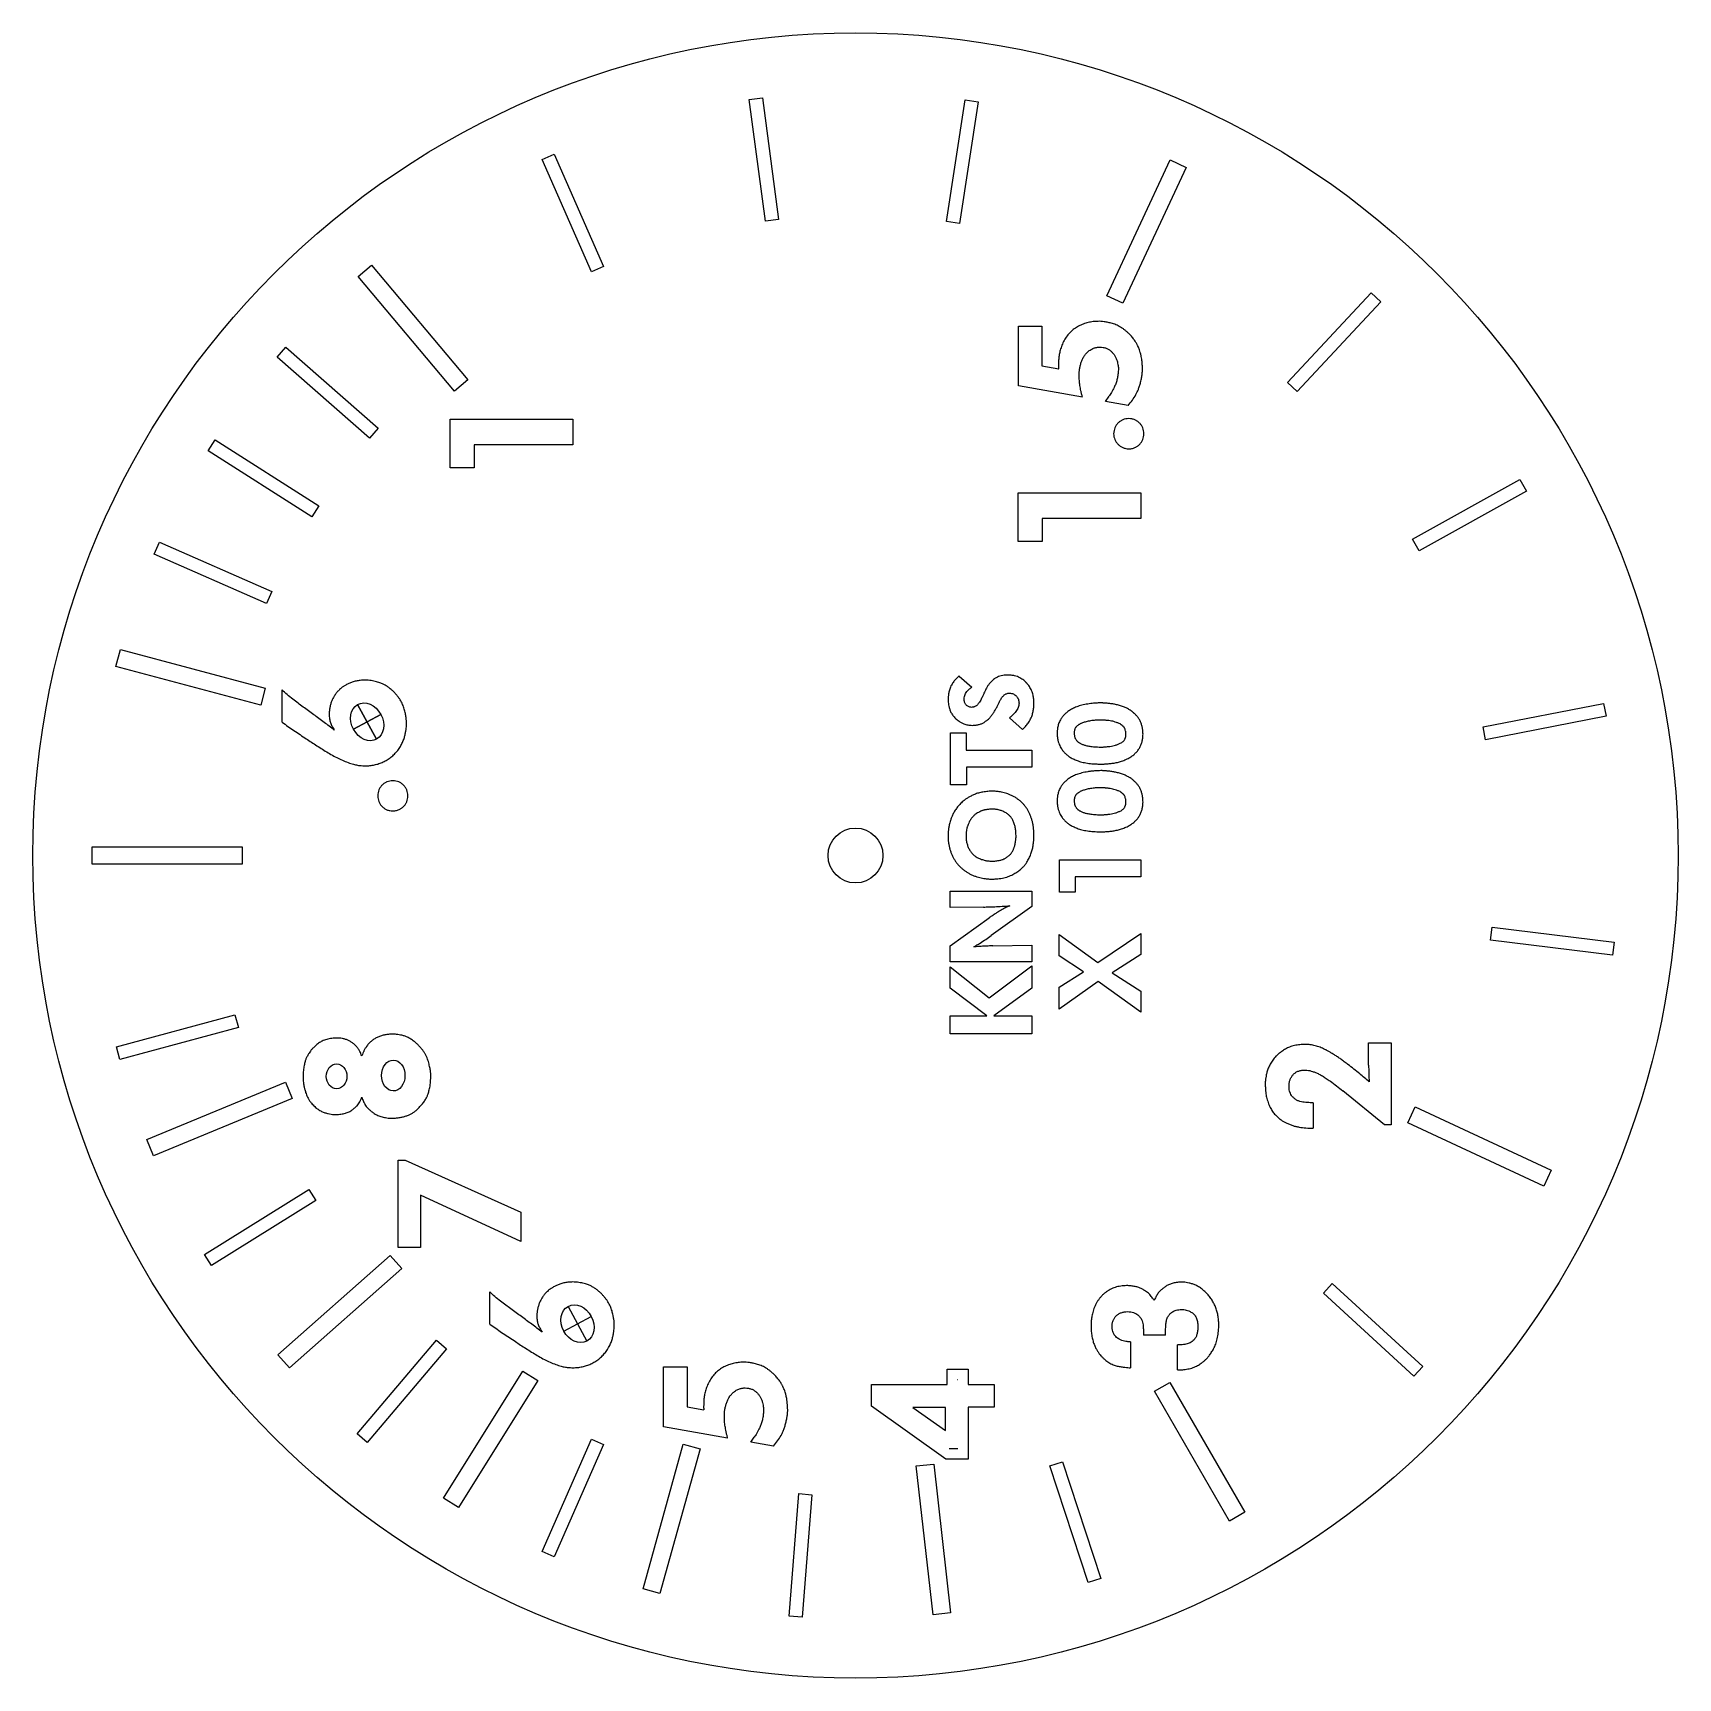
# Model space of a CAD drawing. Header units: millimetres. Extents: x 52.4 to 100, y -49.5 to -1.9.
import ezdxf

# ---------------------------------------------------------------- set-up
doc = ezdxf.new("R2010")
doc.units = ezdxf.units.MM
doc.layers.get('0').update_dxf_attribs({"linetype": 'CONTINUOUS'})

msp = doc.modelspace()

# ---------------------------------------------------------------- linework, layer by layer
for p, q in [((80.917, -12.114), (80.917, -10.386)), ((80.917, -10.386), (81.601, -10.386)), ((81.601, -10.386), (81.601, -11.537)), ((81.601, -11.537), (82.085, -11.624)), ((82.773, -12.443), (80.917, -12.114)), ((83.44, -12.564), (83.545, -12.413)), ((84.097, -12.681), (83.44, -12.564)), ((84.426, -13.811), (84.426, -13.812)), ((59.592, -21.857), (59.592, -20.922)), ((79.201, -20.519), (79.571, -20.841)), ((81.037, -22.066), (80.661, -21.73)), ((83.325, -21.793), (83.315, -21.793)), ((82.04, -22.182), (82.041, -22.182)), ((82.534, -22.165), (82.535, -22.18)), ((82.578, -22.009), (82.574, -22.015)), ((84.026, -22.124), (84.024, -22.115)), ((83.317, -22.576), (83.33, -22.577)), ((83.325, -23.754), (83.315, -23.754)), ((63.11, -24.3), (63.11, -24.3)), ((82.04, -24.144), (82.041, -24.144)), ((82.534, -24.126), (82.535, -24.141)), ((82.578, -23.97), (82.574, -23.976)), ((84.026, -24.086), (84.024, -24.076)), ((83.317, -24.537), (83.33, -24.538)), ((78.881, -25.149), (78.881, -25.149)), ((80.703, -25.665), (80.704, -25.663)), ((78.945, -27.22), (78.945, -26.747)), ((78.945, -26.747), (81.307, -26.747)), ((81.307, -26.747), (81.307, -27.197)), ((79.906, -27.21), (78.945, -27.22)), ((78.945, -28.331), (80.072, -27.524)), ((81.307, -27.197), (80.132, -28.035)), ((78.945, -28.798), (78.945, -28.331)), ((80.176, -28.335), (81.307, -28.311)), ((81.307, -28.311), (81.307, -28.798)), ((81.307, -28.798), (78.945, -28.798)), ((91.062, -31.787), (91.062, -31.142)), ((91.062, -31.142), (91.713, -31.142)), ((91.713, -31.142), (91.713, -33.515)), ((61.903, -31.523), (61.903, -31.523)), ((89.453, -32.877), (89.454, -33.616)), ((91.522, -33.515), (90.314, -32.532)), ((91.713, -33.515), (91.522, -33.515)), ((65.607, -39.29), (65.608, -38.355)), ((67.749, -39.492), (68.547, -39.065)), ((67.879, -38.776), (68.417, -39.782)), ((84.169, -39.808), (84.164, -40.553)), ((85.176, -39.61), (84.538, -39.611)), ((85.53, -40.618), (85.53, -39.886)), ((70.641, -42.261), (70.641, -40.532)), ((70.641, -40.532), (71.324, -40.532)), ((71.324, -40.532), (71.324, -41.684)), ((79.153, -40.893), (79.166, -40.893)), ((71.324, -41.684), (71.808, -41.77)), ((72.497, -42.59), (70.641, -42.261)), ((73.164, -42.711), (73.268, -42.56)), ((73.821, -42.827), (73.164, -42.711)), ((79.166, -42.902), (78.913, -42.902))]:
    msp.add_line(p, q)
for points in [[(73.125, -3.821), (73.503, -3.771), (73.967, -7.297), (73.589, -7.346)], [(79.752, -3.893), (79.211, -7.408), (78.834, -7.35), (79.375, -3.835)], [(67.121, -5.556), (67.469, -5.403), (68.902, -8.657), (68.553, -8.811)], [(85.314, -5.571), (85.775, -5.786), (83.939, -9.722), (83.479, -9.508)], [(61.793, -8.943), (62.182, -8.616), (64.974, -11.944), (64.585, -12.27)], [(91.14, -9.417), (91.419, -9.677), (88.994, -12.277), (88.715, -12.018)], [(62.124, -13.627), (59.451, -11.282), (59.702, -10.996), (62.375, -13.34)], [(64.461, -13.08), (68.015, -13.08), (68.015, -13.824), (65.154, -13.824), (65.154, -14.487), (64.461, -14.487)], [(57.654, -13.677), (60.653, -15.587), (60.449, -15.909), (57.45, -13.998)], [(84.464, -15.958), (81.603, -15.958), (81.603, -16.621), (80.91, -16.621), (80.91, -15.214), (84.464, -15.214)], [(92.521, -16.889), (92.336, -16.555), (95.446, -14.831), (95.631, -15.165)], [(59.293, -18.07), (59.14, -18.419), (55.885, -16.987), (56.039, -16.638)], [(54.777, -20.24), (54.908, -19.749), (59.104, -20.874), (58.972, -21.364)], [(61.781, -21.345), (62.331, -22.347)], [(61.781, -21.345), (62.331, -22.347)], [(97.868, -21.312), (97.941, -21.686), (94.45, -22.364), (94.377, -21.99)], [(61.661, -22.063), (62.451, -21.629)], [(61.661, -22.063), (62.451, -21.629)], [(79.406, -22.161), (79.406, -22.668), (81.307, -22.668), (81.307, -23.163), (79.413, -23.163), (79.413, -23.67), (78.949, -23.67), (78.949, -22.161)], [(58.433, -25.971), (54.089, -25.971), (54.089, -25.463), (58.433, -25.463)], [(84.465, -26.338), (82.564, -26.338), (82.564, -26.779), (82.104, -26.779), (82.104, -25.844), (84.465, -25.844)], [(84.465, -29.647), (84.465, -30.252), (83.226, -29.368), (82.103, -30.165), (82.103, -29.532), (82.807, -29.085), (82.103, -28.621), (82.103, -28.009), (83.216, -28.82), (84.465, -27.976), (84.465, -28.581), (83.635, -29.112)], [(98.123, -28.601), (94.593, -28.168), (94.64, -27.79), (98.169, -28.223)], [(78.945, -29.561), (78.945, -28.946), (80.068, -29.84), (81.307, -28.909), (81.307, -29.558), (80.207, -30.358), (81.307, -30.358), (81.307, -30.881), (78.945, -30.881), (78.945, -30.358), (80.007, -30.358)], [(54.892, -31.624), (54.793, -31.256), (58.228, -30.336), (58.327, -30.704)], [(55.675, -33.944), (59.688, -32.282), (59.882, -32.751), (55.87, -34.414)], [(96.346, -34.832), (96.132, -35.292), (92.195, -33.456), (92.41, -32.996)], [(66.508, -36.048), (66.508, -36.893), (63.602, -35.557), (63.602, -37.075), (62.952, -37.075), (62.952, -34.544), (63.157, -34.544)], [(57.55, -37.596), (57.348, -37.273), (60.364, -35.388), (60.566, -35.712)], [(63.061, -37.681), (59.808, -40.559), (59.472, -40.178), (62.725, -37.3)], [(90.009, -38.112), (92.63, -40.515), (92.373, -40.796), (89.751, -38.393)], [(64.357, -40.002), (62.059, -42.716), (61.768, -42.47), (64.066, -39.756)], [(64.268, -44.334), (66.569, -40.65), (67, -40.92), (64.699, -44.603)], [(78.853, -41.038), (78.853, -40.593), (79.466, -40.593), (79.466, -41.038), (80.216, -41.038), (80.216, -41.693), (79.466, -41.693), (79.466, -43.202), (78.817, -43.202), (76.66, -41.664), (76.66, -41.038)], [(84.864, -41.231), (85.304, -40.977), (87.475, -44.739), (87.035, -44.993)], [(78.802, -41.702), (77.857, -41.702), (78.802, -42.376)], [(68.553, -42.624), (68.902, -42.778), (67.469, -46.032), (67.121, -45.879)], [(70.046, -46.956), (71.207, -42.771), (71.697, -42.906), (70.536, -47.092)], [(78.955, -47.657), (78.451, -47.715), (77.959, -43.399), (78.464, -43.342)], [(83.305, -46.656), (82.943, -46.776), (81.83, -43.399), (82.192, -43.279)], [(74.275, -47.745), (74.554, -44.2), (74.934, -44.23), (74.655, -47.775)]]:
    msp.add_lwpolyline(points, close=True)
for radius in [23.825, 0.794]:
    msp.add_circle((76.2, -25.717), radius)
for centre, major_axis, ratio in [((62.056, -21.846), (0.275, -0.501), 0.788444), ((62.056, -21.846), (0.275, -0.501), 0.788444), ((62.056, -21.846), (0.275, -0.501), 0.788444), ((62.056, -21.846), (0.275, -0.501), 0.788444), ((61.171, -32.114), (0, -0.36), 0.830081), ((62.813, -32.09), (0.002, 0.448), 0.755844), ((68.148, -39.279), (0.269, -0.503), 0.793148)]:
    msp.add_ellipse(centre, major_axis=major_axis, ratio=ratio)
for points, knots in [([(83.231, -10.247), (83.181, -10.249), (83.082, -10.252), (82.937, -10.278), (82.796, -10.322), (82.684, -10.373), (82.598, -10.421), (82.537, -10.463), (82.48, -10.508), (82.425, -10.558), (82.375, -10.612), (82.327, -10.67), (82.282, -10.732), (82.257, -10.777), (82.243, -10.799)], [0, 0, 0, 0, 0.12597, 0.249917, 0.372556, 0.496986, 0.559377, 0.621445, 0.68335, 0.744885, 0.807255, 0.870319, 0.934455, 1, 1, 1, 1]), ([(84.172, -10.655), (84.151, -10.633), (84.108, -10.59), (84.041, -10.532), (83.975, -10.478), (83.909, -10.431), (83.842, -10.392), (83.775, -10.358), (83.708, -10.33), (83.621, -10.303), (83.52, -10.279), (83.41, -10.257), (83.315, -10.245), (83.257, -10.246), (83.231, -10.247)], [0, 0, 0, 0, 0.087675, 0.171604, 0.25144, 0.328502, 0.401799, 0.472429, 0.541377, 0.607535, 0.730176, 0.836003, 0.925883, 1, 1, 1, 1]), ([(82.243, -10.799), (82.221, -10.846), (82.177, -10.937), (82.13, -11.075), (82.097, -11.209), (82.085, -11.317), (82.082, -11.398), (82.079, -11.451), (82.079, -11.496), (82.077, -11.535), (82.079, -11.567), (82.079, -11.592), (82.081, -11.611), (82.083, -11.62), (82.085, -11.624)], [0, 0, 0, 0, 0.183457, 0.354433, 0.514336, 0.666585, 0.73715, 0.799089, 0.852387, 0.897949, 0.935778, 0.965014, 0.986657, 1, 1, 1, 1]), ([(84.382, -10.97), (84.378, -10.961), (84.369, -10.943), (84.354, -10.913), (84.334, -10.878), (84.3, -10.822), (84.249, -10.745), (84.199, -10.686), (84.172, -10.655)], [0, 0, 0, 0, 0.072521, 0.161424, 0.267711, 0.391499, 0.676275, 1, 1, 1, 1]), ([(82.679, -11.816), (82.679, -11.784), (82.679, -11.721), (82.691, -11.626), (82.709, -11.53), (82.737, -11.433), (82.773, -11.34), (82.82, -11.254), (82.879, -11.177), (82.925, -11.134), (82.948, -11.112)], [0, 0, 0, 0, 0.120664, 0.243075, 0.369885, 0.500263, 0.630136, 0.755012, 0.877364, 1, 1, 1, 1]), ([(82.948, -11.112), (82.964, -11.1), (82.996, -11.077), (83.045, -11.048), (83.094, -11.026), (83.141, -11.011), (83.184, -11.001), (83.222, -10.995), (83.253, -10.99), (83.273, -10.991), (83.281, -10.991)], [0, 0, 0, 0, 0.168885, 0.326184, 0.472457, 0.611057, 0.736068, 0.841148, 0.928984, 1, 1, 1, 1]), ([(83.281, -10.991), (83.312, -10.993), (83.373, -10.996), (83.459, -11.02), (83.537, -11.058), (83.605, -11.11), (83.664, -11.174), (83.715, -11.246), (83.755, -11.328), (83.774, -11.386), (83.784, -11.416)], [0, 0, 0, 0, 0.131654, 0.255843, 0.375387, 0.495517, 0.617443, 0.740546, 0.867471, 1, 1, 1, 1]), ([(83.784, -11.416), (83.79, -11.441), (83.801, -11.488), (83.809, -11.554), (83.816, -11.608), (83.814, -11.64), (83.813, -11.654)], [0, 0, 0, 0, 0.326482, 0.600207, 0.823385, 1, 1, 1, 1]), ([(84.471, -11.239), (84.464, -11.208), (84.452, -11.153), (84.429, -11.08), (84.405, -11.021), (84.389, -10.986), (84.382, -10.97)], [0, 0, 0, 0, 0.329056, 0.594168, 0.810657, 1, 1, 1, 1]), ([(84.511, -11.598), (84.509, -11.559), (84.506, -11.486), (84.498, -11.386), (84.487, -11.306), (84.476, -11.259), (84.471, -11.239)], [0, 0, 0, 0, 0.327722, 0.601395, 0.82599, 1, 1, 1, 1]), ([(82.773, -12.443), (82.765, -12.412), (82.75, -12.351), (82.729, -12.263), (82.713, -12.182), (82.695, -12.082), (82.681, -11.961), (82.68, -11.864), (82.679, -11.816)], [0, 0, 0, 0, 0.152761, 0.295676, 0.424761, 0.543948, 0.770904, 1, 1, 1, 1]), ([(83.813, -11.654), (83.811, -11.699), (83.805, -11.787), (83.783, -11.913), (83.751, -12.029), (83.706, -12.133), (83.659, -12.224), (83.617, -12.301), (83.581, -12.363), (83.556, -12.398), (83.545, -12.413)], [0, 0, 0, 0, 0.166202, 0.321662, 0.46877, 0.60846, 0.736211, 0.843194, 0.93119, 1, 1, 1, 1]), ([(84.466, -11.977), (84.47, -11.956), (84.479, -11.914), (84.49, -11.855), (84.499, -11.8), (84.505, -11.75), (84.51, -11.705), (84.512, -11.665), (84.514, -11.63), (84.512, -11.608), (84.511, -11.598)], [0, 0, 0, 0, 0.173546, 0.33099, 0.476158, 0.609152, 0.726301, 0.829669, 0.921429, 1, 1, 1, 1]), ([(84.097, -12.681), (84.139, -12.63), (84.219, -12.53), (84.306, -12.397), (84.365, -12.285), (84.403, -12.192), (84.438, -12.088), (84.456, -12.015), (84.466, -11.977)], [0, 0, 0, 0, 0.245728, 0.477234, 0.593514, 0.719043, 0.853751, 1, 1, 1, 1]), ([(84.116, -13.063), (84.086, -13.065), (84.028, -13.068), (83.946, -13.095), (83.87, -13.134), (83.805, -13.188), (83.75, -13.254), (83.71, -13.329), (83.684, -13.412), (83.68, -13.471), (83.677, -13.501)], [0, 0, 0, 0, 0.129585, 0.253201, 0.373714, 0.497783, 0.622531, 0.743547, 0.868181, 1, 1, 1, 1]), ([(84.553, -13.501), (84.551, -13.472), (84.547, -13.414), (84.522, -13.331), (84.482, -13.256), (84.428, -13.19), (84.363, -13.135), (84.288, -13.095), (84.204, -13.069), (84.146, -13.065), (84.116, -13.063)], [0, 0, 0, 0, 0.129785, 0.253282, 0.374484, 0.49807, 0.62301, 0.744212, 0.869038, 1, 1, 1, 1]), ([(83.677, -13.501), (83.679, -13.531), (83.683, -13.588), (83.71, -13.669), (83.748, -13.744), (83.803, -13.809), (83.868, -13.865), (83.943, -13.906), (84.027, -13.933), (84.086, -13.937), (84.116, -13.939)], [0, 0, 0, 0, 0.127806, 0.249709, 0.370542, 0.49494, 0.620705, 0.742552, 0.867832, 1, 1, 1, 1]), ([(84.116, -13.939), (84.135, -13.938), (84.173, -13.936), (84.225, -13.926), (84.273, -13.912), (84.314, -13.891), (84.35, -13.87), (84.38, -13.849), (84.406, -13.831), (84.42, -13.818), (84.426, -13.812)], [0, 0, 0, 0, 0.168924, 0.325314, 0.468278, 0.602755, 0.724156, 0.830015, 0.922977, 1, 1, 1, 1]), ([(84.426, -13.811), (84.445, -13.789), (84.484, -13.747), (84.523, -13.67), (84.548, -13.588), (84.551, -13.531), (84.553, -13.501)], [0, 0, 0, 0, 0.254586, 0.49788, 0.744885, 1, 1, 1, 1]), ([(80.608, -20.49), (80.575, -20.491), (80.511, -20.494), (80.423, -20.51), (80.345, -20.533), (80.279, -20.566), (80.224, -20.602), (80.176, -20.638), (80.135, -20.674), (80.113, -20.7), (80.103, -20.713)], [0, 0, 0, 0, 0.174212, 0.33165, 0.471774, 0.5998, 0.715594, 0.82141, 0.914883, 1, 1, 1, 1]), ([(81.147, -20.713), (81.136, -20.701), (81.113, -20.676), (81.07, -20.641), (81.018, -20.605), (80.958, -20.568), (80.887, -20.534), (80.804, -20.51), (80.709, -20.495), (80.643, -20.491), (80.608, -20.49)], [0, 0, 0, 0, 0.079055, 0.170506, 0.275194, 0.393661, 0.524088, 0.667041, 0.825468, 1, 1, 1, 1]), ([(59.904, -21.193), (59.848, -21.149), (59.74, -21.064), (59.64, -20.968), (59.592, -20.922)], [0, 0, 0, 0, 0.518052, 1, 1, 1, 1]), ([(61.259, -20.908), (61.236, -20.932), (61.189, -20.979), (61.128, -21.058), (61.076, -21.144), (61.032, -21.234), (60.999, -21.328), (60.974, -21.426), (60.959, -21.527), (60.957, -21.595), (60.956, -21.629)], [0, 0, 0, 0, 0.125001, 0.248339, 0.37221, 0.496459, 0.621198, 0.746229, 0.87233, 1, 1, 1, 1]), ([(61.992, -20.637), (61.947, -20.639), (61.86, -20.644), (61.737, -20.662), (61.626, -20.693), (61.528, -20.734), (61.443, -20.778), (61.37, -20.822), (61.308, -20.863), (61.275, -20.894), (61.259, -20.908)], [0, 0, 0, 0, 0.1701, 0.325118, 0.468873, 0.601727, 0.722749, 0.829712, 0.921308, 1, 1, 1, 1]), ([(62.535, -20.762), (62.522, -20.755), (62.494, -20.741), (62.446, -20.723), (62.39, -20.703), (62.325, -20.683), (62.252, -20.664), (62.172, -20.651), (62.084, -20.64), (62.024, -20.638), (61.992, -20.637)], [0, 0, 0, 0, 0.075852, 0.16719, 0.273648, 0.394992, 0.529476, 0.675118, 0.831447, 1, 1, 1, 1]), ([(62.792, -20.942), (62.78, -20.931), (62.749, -20.904), (62.693, -20.86), (62.621, -20.808), (62.565, -20.778), (62.535, -20.762)], [0, 0, 0, 0, 0.162963, 0.391076, 0.674529, 1, 1, 1, 1]), ([(63.194, -21.893), (63.195, -21.867), (63.195, -21.807), (63.184, -21.711), (63.162, -21.599), (63.138, -21.496), (63.111, -21.409), (63.084, -21.341), (63.05, -21.274), (63.011, -21.206), (62.965, -21.14), (62.913, -21.074), (62.856, -21.006), (62.814, -20.964), (62.792, -20.942)], [0, 0, 0, 0, 0.075772, 0.16652, 0.273784, 0.397079, 0.46418, 0.532483, 0.603333, 0.675871, 0.751718, 0.831221, 0.913778, 1, 1, 1, 1]), ([(78.966, -20.808), (78.958, -20.828), (78.942, -20.867), (78.922, -20.925), (78.907, -20.982), (78.897, -21.037), (78.89, -21.086), (78.885, -21.128), (78.882, -21.162), (78.883, -21.182), (78.883, -21.191)], [0, 0, 0, 0, 0.164823, 0.321151, 0.470362, 0.61205, 0.740193, 0.84815, 0.934663, 1, 1, 1, 1]), ([(79.201, -20.519), (79.195, -20.524), (79.18, -20.537), (79.156, -20.56), (79.128, -20.588), (79.095, -20.621), (79.061, -20.66), (79.028, -20.705), (78.995, -20.754), (78.976, -20.789), (78.966, -20.808)], [0, 0, 0, 0, 0.067735, 0.155868, 0.263262, 0.38994, 0.529757, 0.677216, 0.833829, 1, 1, 1, 1]), ([(79.346, -21.184), (79.349, -21.161), (79.354, -21.116), (79.373, -21.052), (79.403, -20.995), (79.443, -20.949), (79.483, -20.912), (79.517, -20.88), (79.546, -20.857), (79.564, -20.846), (79.571, -20.841)], [0, 0, 0, 0, 0.165589, 0.319272, 0.465392, 0.610065, 0.742847, 0.85238, 0.937509, 1, 1, 1, 1]), ([(80.103, -20.713), (80.085, -20.735), (80.048, -20.779), (80.008, -20.842), (79.977, -20.901), (79.95, -20.955), (79.919, -21.02), (79.898, -21.066), (79.887, -21.091)], [0, 0, 0, 0, 0.194071, 0.395265, 0.510242, 0.648551, 0.81227, 1, 1, 1, 1]), ([(81.27, -20.877), (81.259, -20.858), (81.238, -20.822), (81.208, -20.781), (81.185, -20.754), (81.17, -20.738), (81.158, -20.724), (81.15, -20.716), (81.147, -20.713)], [0, 0, 0, 0, 0.32365, 0.607926, 0.732076, 0.839306, 0.928075, 1, 1, 1, 1]), ([(81.369, -21.304), (81.369, -21.294), (81.369, -21.271), (81.367, -21.232), (81.362, -21.184), (81.355, -21.129), (81.344, -21.068), (81.324, -21.006), (81.301, -20.941), (81.28, -20.899), (81.27, -20.877)], [0, 0, 0, 0, 0.06812, 0.157285, 0.264425, 0.392936, 0.533863, 0.681618, 0.836318, 1, 1, 1, 1]), ([(60.508, -21.639), (60.406, -21.565), (60.204, -21.418), (60.003, -21.268), (59.904, -21.193)], [0, 0, 0, 0, 0.501385, 1, 1, 1, 1]), ([(78.883, -21.191), (78.882, -21.209), (78.881, -21.249), (78.889, -21.316), (78.906, -21.393), (78.923, -21.465), (78.943, -21.526), (78.965, -21.573), (78.991, -21.619), (79.023, -21.663), (79.059, -21.707), (79.101, -21.75), (79.147, -21.792), (79.181, -21.818), (79.198, -21.831)], [0, 0, 0, 0, 0.073159, 0.16253, 0.269108, 0.393152, 0.460076, 0.528461, 0.59927, 0.671937, 0.748043, 0.827958, 0.911659, 1, 1, 1, 1]), ([(79.564, -21.427), (79.548, -21.425), (79.517, -21.423), (79.473, -21.408), (79.434, -21.385), (79.403, -21.353), (79.378, -21.316), (79.36, -21.275), (79.348, -21.231), (79.347, -21.2), (79.346, -21.184)], [0, 0, 0, 0, 0.133537, 0.258034, 0.378139, 0.500287, 0.623597, 0.745282, 0.86967, 1, 1, 1, 1]), ([(79.887, -21.091), (79.88, -21.108), (79.866, -21.141), (79.84, -21.192), (79.81, -21.246), (79.782, -21.291), (79.756, -21.327), (79.735, -21.351), (79.711, -21.371), (79.686, -21.389), (79.658, -21.403), (79.629, -21.415), (79.597, -21.422), (79.575, -21.425), (79.564, -21.427)], [0, 0, 0, 0, 0.107981, 0.223349, 0.348149, 0.48225, 0.549466, 0.614555, 0.677594, 0.740103, 0.802433, 0.866866, 0.932068, 1, 1, 1, 1]), ([(80.119, -21.694), (80.139, -21.668), (80.177, -21.616), (80.23, -21.534), (80.28, -21.449), (80.31, -21.39), (80.325, -21.36)], [0, 0, 0, 0, 0.246712, 0.496677, 0.746074, 1, 1, 1, 1]), ([(80.325, -21.36), (80.336, -21.335), (80.361, -21.279), (80.396, -21.211), (80.43, -21.155), (80.459, -21.116), (80.491, -21.082), (80.515, -21.064), (80.527, -21.054)], [0, 0, 0, 0, 0.227442, 0.488745, 0.62399, 0.753935, 0.878066, 1, 1, 1, 1]), ([(80.527, -21.054), (80.537, -21.048), (80.557, -21.037), (80.59, -21.024), (80.625, -21.016), (80.649, -21.015), (80.661, -21.015)], [0, 0, 0, 0, 0.247091, 0.493492, 0.74229, 1, 1, 1, 1]), ([(80.661, -21.015), (80.681, -21.017), (80.719, -21.019), (80.773, -21.036), (80.821, -21.063), (80.861, -21.099), (80.894, -21.142), (80.918, -21.191), (80.934, -21.244), (80.936, -21.281), (80.937, -21.301)], [0, 0, 0, 0, 0.134219, 0.258655, 0.380023, 0.502551, 0.625968, 0.7467, 0.87051, 1, 1, 1, 1]), ([(80.937, -21.301), (80.935, -21.324), (80.932, -21.369), (80.914, -21.434), (80.886, -21.494), (80.834, -21.565), (80.76, -21.645), (80.694, -21.702), (80.661, -21.73)], [0, 0, 0, 0, 0.130793, 0.2569, 0.38018, 0.505976, 0.756518, 1, 1, 1, 1]), ([(81.303, -21.694), (81.31, -21.674), (81.323, -21.634), (81.339, -21.575), (81.35, -21.517), (81.359, -21.461), (81.364, -21.41), (81.367, -21.367), (81.369, -21.333), (81.369, -21.313), (81.369, -21.304)], [0, 0, 0, 0, 0.160601, 0.315255, 0.463805, 0.608479, 0.740103, 0.849347, 0.935145, 1, 1, 1, 1]), ([(83.019, -21.316), (82.988, -21.321), (82.928, -21.329), (82.839, -21.346), (82.757, -21.365), (82.68, -21.386), (82.608, -21.41), (82.542, -21.436), (82.482, -21.465), (82.427, -21.497), (82.377, -21.529), (82.331, -21.563), (82.289, -21.598), (82.25, -21.633), (82.216, -21.67), (82.186, -21.708), (82.158, -21.746), (82.144, -21.773), (82.137, -21.786)], [0, 0, 0, 0, 0.090972, 0.177253, 0.259073, 0.335912, 0.408063, 0.476617, 0.540952, 0.601386, 0.658952, 0.713582, 0.766489, 0.816883, 0.864947, 0.911262, 0.956359, 1, 1, 1, 1]), ([(83.303, -21.299), (83.255, -21.3), (83.16, -21.301), (83.066, -21.311), (83.019, -21.316)], [0, 0, 0, 0, 0.504257, 1, 1, 1, 1]), ([(84.043, -21.445), (84.006, -21.43), (83.932, -21.4), (83.819, -21.364), (83.706, -21.337), (83.614, -21.323), (83.542, -21.316), (83.494, -21.31), (83.45, -21.306), (83.411, -21.302), (83.377, -21.301), (83.348, -21.299), (83.324, -21.298), (83.309, -21.299), (83.303, -21.299)], [0, 0, 0, 0, 0.160249, 0.316028, 0.46716, 0.615452, 0.686237, 0.749957, 0.807758, 0.85913, 0.903982, 0.942412, 0.974404, 1, 1, 1, 1]), ([(59.592, -21.857), (59.706, -21.938), (59.937, -22.101), (60.174, -22.257), (60.294, -22.336)], [0, 0, 0, 0, 0.492826, 1, 1, 1, 1]), ([(61.105, -22.087), (61.007, -22.012), (60.81, -21.86), (60.609, -21.713), (60.508, -21.639)], [0, 0, 0, 0, 0.495294, 1, 1, 1, 1]), ([(60.956, -21.629), (60.956, -21.651), (60.957, -21.694), (60.965, -21.757), (60.976, -21.815), (60.998, -21.889), (61.04, -21.981), (61.083, -22.05), (61.105, -22.087)], [0, 0, 0, 0, 0.13628, 0.262897, 0.38501, 0.499128, 0.73636, 1, 1, 1, 1]), ([(62.942, -22.675), (62.968, -22.636), (63.018, -22.562), (63.08, -22.447), (63.126, -22.333), (63.156, -22.224), (63.175, -22.122), (63.188, -22.033), (63.196, -21.959), (63.195, -21.914), (63.194, -21.893)], [0, 0, 0, 0, 0.16652, 0.322582, 0.468085, 0.605454, 0.73042, 0.838381, 0.927254, 1, 1, 1, 1]), ([(79.198, -21.831), (79.207, -21.837), (79.225, -21.85), (79.258, -21.868), (79.297, -21.886), (79.342, -21.906), (79.394, -21.924), (79.453, -21.937), (79.518, -21.946), (79.564, -21.948), (79.588, -21.949)], [0, 0, 0, 0, 0.074822, 0.164986, 0.269321, 0.390132, 0.523505, 0.668404, 0.82768, 1, 1, 1, 1]), ([(79.588, -21.949), (79.606, -21.948), (79.641, -21.946), (79.692, -21.94), (79.74, -21.932), (79.786, -21.922), (79.828, -21.908), (79.868, -21.892), (79.905, -21.874), (79.949, -21.846), (79.997, -21.811), (80.048, -21.771), (80.089, -21.733), (80.11, -21.706), (80.119, -21.694)], [0, 0, 0, 0, 0.088685, 0.172955, 0.253051, 0.329254, 0.40289, 0.472336, 0.54009, 0.605596, 0.727304, 0.832161, 0.92353, 1, 1, 1, 1]), ([(81.037, -22.066), (81.044, -22.059), (81.061, -22.044), (81.088, -22.014), (81.122, -21.977), (81.161, -21.933), (81.201, -21.881), (81.238, -21.823), (81.273, -21.761), (81.293, -21.717), (81.303, -21.694)], [0, 0, 0, 0, 0.06423, 0.15086, 0.259209, 0.390874, 0.535291, 0.684014, 0.839436, 1, 1, 1, 1]), ([(82.137, -21.786), (82.126, -21.806), (82.106, -21.846), (82.081, -21.906), (82.065, -21.965), (82.054, -22.02), (82.047, -22.071), (82.043, -22.115), (82.04, -22.151), (82.04, -22.173), (82.041, -22.182)], [0, 0, 0, 0, 0.166673, 0.323261, 0.47068, 0.608992, 0.735089, 0.84176, 0.930408, 1, 1, 1, 1]), ([(83.081, -21.806), (83.053, -21.81), (83.028, -21.814), (83.007, -21.818), (82.984, -21.821), (82.962, -21.826), (82.941, -21.83), (82.921, -21.834), (82.9, -21.839), (82.878, -21.845), (82.857, -21.85), (82.839, -21.855), (82.823, -21.86), (82.808, -21.865), (82.792, -21.87), (82.777, -21.875), (82.762, -21.881), (82.749, -21.886), (82.738, -21.891), (82.727, -21.896), (82.718, -21.9), (82.711, -21.904), (82.704, -21.907), (82.695, -21.912), (82.685, -21.919), (82.675, -21.925), (82.666, -21.931), (82.657, -21.937), (82.649, -21.942), (82.642, -21.948), (82.635, -21.953), (82.628, -21.958), (82.621, -21.964), (82.613, -21.971), (82.606, -21.978), (82.6, -21.982), (82.598, -21.985), (82.595, -21.988), (82.592, -21.991), (82.59, -21.993), (82.587, -21.996), (82.584, -22), (82.58, -22.006), (82.579, -22.007), (82.578, -22.008), (82.578, -22.009)], [0.0091758, 0.0091758, 0.0091758, 0.0091758, 0.0909719, 0.0909719, 0.0909719, 0.1772532, 0.1772532, 0.1772532, 0.2590729, 0.2590729, 0.2590729, 0.3359123, 0.3359123, 0.3359123, 0.4080625, 0.4080625, 0.4080625, 0.4766171, 0.4766171, 0.4766171, 0.5409516, 0.5409516, 0.5409516, 0.6013861, 0.6013861, 0.6013861, 0.6589523, 0.6589523, 0.6589523, 0.713582, 0.713582, 0.713582, 0.7664891, 0.7664891, 0.7664891, 0.8168826, 0.8168826, 0.8168826, 0.8649465, 0.8649465, 0.8649465, 0.9112615, 0.9112615, 0.9112615, 0.9205737, 0.9205737, 0.9205737, 0.9205737]), ([(83.315, -21.793), (83.313, -21.793), (83.312, -21.793), (83.31, -21.793), (83.263, -21.794), (83.222, -21.795), (83.189, -21.797), (83.159, -21.798), (83.123, -21.802), (83.081, -21.806)], [-0.0159499, -0.0159499, -0.0159499, -0.0159499, 0, 0, 0, 0.5042572, 0.5042572, 0.5042572, 0.9664539, 0.9664539, 0.9664539, 0.9664539]), ([(83.841, -21.896), (83.81, -21.884), (83.783, -21.873), (83.761, -21.865), (83.737, -21.856), (83.711, -21.848), (83.686, -21.841), (83.662, -21.834), (83.636, -21.828), (83.611, -21.823), (83.585, -21.818), (83.56, -21.814), (83.536, -21.812), (83.525, -21.81), (83.508, -21.809), (83.486, -21.806), (83.466, -21.804), (83.452, -21.802), (83.444, -21.801), (83.436, -21.801), (83.423, -21.8), (83.404, -21.798), (83.388, -21.796), (83.378, -21.795), (83.374, -21.795), (83.371, -21.795), (83.363, -21.795), (83.35, -21.794), (83.338, -21.793), (83.331, -21.793), (83.326, -21.793), (83.326, -21.793), (83.325, -21.793), (83.325, -21.793)], [0.0217196, 0.0217196, 0.0217196, 0.0217196, 0.1602495, 0.1602495, 0.1602495, 0.3160277, 0.3160277, 0.3160277, 0.4671605, 0.4671605, 0.4671605, 0.6154519, 0.6154519, 0.6154519, 0.6862369, 0.6862369, 0.6862369, 0.7499573, 0.7499573, 0.7499573, 0.8077577, 0.8077577, 0.8077577, 0.8591296, 0.8591296, 0.8591296, 0.903982, 0.903982, 0.903982, 0.9424122, 0.9424122, 0.9424122, 0.9481448, 0.9481448, 0.9481448, 0.9481448]), ([(83.919, -21.948), (83.919, -21.948), (83.919, -21.947), (83.918, -21.946), (83.916, -21.945), (83.911, -21.941), (83.905, -21.936), (83.897, -21.93), (83.892, -21.926), (83.889, -21.924), (83.883, -21.919), (83.877, -21.915), (83.873, -21.913), (83.869, -21.911), (83.859, -21.905), (83.841, -21.896)], [0.1155766, 0.1155766, 0.1155766, 0.1155766, 0.1625198, 0.1625198, 0.1625198, 0.2691752, 0.2691752, 0.2691752, 0.3902364, 0.3902364, 0.3902364, 0.674351, 0.674351, 0.674351, 0.9361377, 0.9361377, 0.9361377, 0.9361377]), ([(84.266, -21.595), (84.261, -21.591), (84.25, -21.581), (84.232, -21.565), (84.21, -21.547), (84.174, -21.519), (84.119, -21.482), (84.07, -21.458), (84.043, -21.445)], [0, 0, 0, 0, 0.07414, 0.16252, 0.269175, 0.390236, 0.674351, 1, 1, 1, 1]), ([(84.445, -21.821), (84.437, -21.806), (84.422, -21.778), (84.397, -21.74), (84.373, -21.705), (84.348, -21.675), (84.323, -21.65), (84.302, -21.627), (84.283, -21.61), (84.271, -21.6), (84.266, -21.595)], [0, 0, 0, 0, 0.169157, 0.326173, 0.472987, 0.608887, 0.732482, 0.83818, 0.927317, 1, 1, 1, 1]), ([(84.504, -22), (84.497, -21.969), (84.482, -21.908), (84.457, -21.85), (84.445, -21.821)], [0, 0, 0, 0, 0.49923, 1, 1, 1, 1]), ([(60.294, -22.336), (60.396, -22.403), (60.605, -22.542), (60.87, -22.709), (61.088, -22.838), (61.254, -22.92), (61.419, -22.995), (61.531, -23.035), (61.586, -23.054)], [0, 0, 0, 0, 0.248118, 0.505645, 0.63461, 0.759578, 0.881137, 1, 1, 1, 1]), ([(82.04, -22.182), (82.042, -22.217), (82.046, -22.283), (82.061, -22.377), (82.083, -22.461), (82.114, -22.534), (82.148, -22.596), (82.181, -22.65), (82.214, -22.696), (82.238, -22.721), (82.249, -22.733)], [0, 0, 0, 0, 0.173624, 0.330559, 0.472881, 0.603104, 0.721534, 0.825886, 0.91885, 1, 1, 1, 1]), ([(82.574, -22.015), (82.566, -22.032), (82.56, -22.045), (82.556, -22.053), (82.551, -22.062), (82.549, -22.068), (82.549, -22.07), (82.548, -22.072), (82.547, -22.076), (82.545, -22.082), (82.544, -22.087), (82.543, -22.094), (82.542, -22.1), (82.541, -22.106), (82.539, -22.115), (82.538, -22.128), (82.537, -22.138), (82.536, -22.15), (82.535, -22.163), (82.535, -22.163), (82.534, -22.164), (82.534, -22.165)], [0.018494, 0.018494, 0.018494, 0.018494, 0.1666732, 0.1666732, 0.1666732, 0.323261, 0.323261, 0.323261, 0.4706803, 0.4706803, 0.4706803, 0.6089919, 0.6089919, 0.6089919, 0.735089, 0.735089, 0.735089, 0.8417602, 0.8417602, 0.8417602, 0.8471277, 0.8471277, 0.8471277, 0.8471277]), ([(82.535, -22.18), (82.536, -22.202), (82.538, -22.22), (82.539, -22.232), (82.541, -22.248), (82.543, -22.263), (82.546, -22.275), (82.548, -22.287), (82.551, -22.296), (82.553, -22.301), (82.555, -22.306), (82.557, -22.312), (82.56, -22.318), (82.563, -22.324), (82.568, -22.334), (82.577, -22.349), (82.584, -22.362), (82.59, -22.372), (82.595, -22.378), (82.596, -22.381), (82.598, -22.382), (82.598, -22.383)], [0.0458103, 0.0458103, 0.0458103, 0.0458103, 0.1736242, 0.1736242, 0.1736242, 0.3305586, 0.3305586, 0.3305586, 0.4728805, 0.4728805, 0.4728805, 0.6031045, 0.6031045, 0.6031045, 0.7215345, 0.7215345, 0.7215345, 0.825886, 0.825886, 0.825886, 0.859779, 0.859779, 0.859779, 0.859779]), ([(82.598, -22.383), (82.6, -22.385), (82.604, -22.39), (82.611, -22.397), (82.611, -22.397), (82.612, -22.398), (82.612, -22.398)], [0.95334229, 0.95334229, 0.95334229, 0.95334229, 1, 1, 1, 1.00384922, 1.00384922, 1.00384922, 1.00384922]), ([(83.89, -22.457), (83.908, -22.446), (83.92, -22.438), (83.925, -22.434), (83.933, -22.429), (83.942, -22.421), (83.953, -22.411), (83.963, -22.401), (83.972, -22.391), (83.979, -22.382), (83.986, -22.374), (83.992, -22.365), (83.997, -22.356), (84, -22.351), (84.002, -22.347), (84.005, -22.341), (84.008, -22.336), (84.01, -22.331), (84.011, -22.327), (84.013, -22.324), (84.015, -22.318), (84.018, -22.311), (84.02, -22.303), (84.022, -22.297), (84.023, -22.293), (84.024, -22.289), (84.026, -22.284), (84.027, -22.278), (84.028, -22.271), (84.029, -22.265), (84.03, -22.257), (84.031, -22.25), (84.031, -22.242), (84.032, -22.235), (84.032, -22.23), (84.032, -22.223), (84.033, -22.213)], [0.0329589, 0.0329589, 0.0329589, 0.0329589, 0.1283101, 0.1283101, 0.1283101, 0.2522338, 0.2522338, 0.2522338, 0.3741927, 0.3741927, 0.3741927, 0.4950656, 0.4950656, 0.4950656, 0.5557133, 0.5557133, 0.5557133, 0.6168653, 0.6168653, 0.6168653, 0.6780507, 0.6780507, 0.6780507, 0.7397608, 0.7397608, 0.7397608, 0.8026727, 0.8026727, 0.8026727, 0.867109, 0.867109, 0.867109, 0.9327882, 0.9327882, 0.9327882, 0.9752643, 0.9752643, 0.9752643, 0.9752643]), ([(83.937, -21.965), (83.933, -21.961), (83.93, -21.958), (83.926, -21.954), (83.922, -21.95), (83.92, -21.948), (83.919, -21.948)], [-0.056828, -0.056828, -0.056828, -0.056828, 0, 0, 0, 0.0622476, 0.0622476, 0.0622476, 0.0622476]), ([(83.956, -21.981), (83.955, -21.98), (83.953, -21.978), (83.949, -21.974), (83.945, -21.971), (83.941, -21.968), (83.937, -21.965)], [0.9463296, 0.9463296, 0.9463296, 0.9463296, 1, 1, 1, 1.0528275, 1.0528275, 1.0528275, 1.0528275]), ([(83.982, -22.008), (83.981, -22.008), (83.98, -22.006), (83.978, -22.004), (83.975, -22.001), (83.971, -21.995), (83.964, -21.988), (83.96, -21.984), (83.957, -21.982), (83.956, -21.981)], [0.5176846, 0.5176846, 0.5176846, 0.5176846, 0.6088867, 0.6088867, 0.6088867, 0.7324823, 0.7324823, 0.7324823, 0.8083184, 0.8083184, 0.8083184, 0.8083184]), ([(83.999, -22.035), (83.998, -22.032), (83.996, -22.03), (83.995, -22.029), (83.994, -22.026), (83.991, -22.021), (83.987, -22.015), (83.984, -22.011), (83.982, -22.008), (83.982, -22.008)], [0.103218, 0.103218, 0.103218, 0.103218, 0.169157, 0.169157, 0.169157, 0.3261731, 0.3261731, 0.3261731, 0.442255, 0.442255, 0.442255, 0.442255]), ([(84.024, -22.115), (84.017, -22.085), (84.012, -22.068), (84.01, -22.064), (84.009, -22.061), (84.006, -22.051), (83.999, -22.035)], [0.0099891, 0.0099891, 0.0099891, 0.0099891, 0.4992305, 0.4992305, 0.4992305, 0.8562817, 0.8562817, 0.8562817, 0.8562817]), ([(84.033, -22.213), (84.032, -22.198), (84.031, -22.185), (84.03, -22.172), (84.029, -22.158), (84.028, -22.144), (84.027, -22.132), (84.027, -22.129), (84.026, -22.126), (84.026, -22.124)], [0.0935146, 0.0935146, 0.0935146, 0.0935146, 0.3266674, 0.3266674, 0.3266674, 0.6025383, 0.6025383, 0.6025383, 0.6874885, 0.6874885, 0.6874885, 0.6874885]), ([(84.127, -22.891), (84.158, -22.873), (84.217, -22.836), (84.296, -22.768), (84.366, -22.693), (84.414, -22.624), (84.446, -22.564), (84.468, -22.518), (84.486, -22.47), (84.501, -22.421), (84.513, -22.37), (84.521, -22.317), (84.526, -22.262), (84.527, -22.225), (84.527, -22.207)], [0, 0, 0, 0, 0.12831, 0.252234, 0.374193, 0.495066, 0.555713, 0.616865, 0.678051, 0.739761, 0.802673, 0.867109, 0.932788, 1, 1, 1, 1]), ([(84.527, -22.207), (84.526, -22.184), (84.524, -22.142), (84.519, -22.085), (84.513, -22.038), (84.507, -22.011), (84.504, -22)], [0, 0, 0, 0, 0.326667, 0.602538, 0.825907, 1, 1, 1, 1]), ([(62.002, -23.12), (62.047, -23.119), (62.137, -23.117), (62.27, -23.094), (62.398, -23.06), (62.521, -23.012), (62.638, -22.948), (62.748, -22.872), (62.851, -22.78), (62.911, -22.71), (62.942, -22.675)], [0, 0, 0, 0, 0.126626, 0.250603, 0.373162, 0.4959, 0.618821, 0.742379, 0.869042, 1, 1, 1, 1]), ([(82.249, -22.733), (82.259, -22.745), (82.281, -22.768), (82.317, -22.801), (82.358, -22.832), (82.402, -22.862), (82.45, -22.891), (82.503, -22.918), (82.56, -22.944), (82.621, -22.969), (82.686, -22.992), (82.758, -23.012), (82.834, -23.029), (82.917, -23.043), (83.004, -23.054), (83.098, -23.063), (83.196, -23.068), (83.264, -23.069), (83.299, -23.07)], [0, 0, 0, 0, 0.041284, 0.08412, 0.129095, 0.176346, 0.2258, 0.278004, 0.33291, 0.390842, 0.452183, 0.517257, 0.586281, 0.659861, 0.738155, 0.820478, 0.907716, 1, 1, 1, 1]), ([(82.612, -22.398), (82.613, -22.399), (82.613, -22.4), (82.614, -22.4), (82.624, -22.411), (82.629, -22.416), (82.629, -22.417)], [-0.00204776, -0.00204776, -0.00204776, -0.00204776, 0, 0, 0, 0.03905811, 0.03905811, 0.03905811, 0.03905811]), ([(82.629, -22.417), (82.63, -22.417), (82.631, -22.418), (82.633, -22.42), (82.635, -22.422), (82.64, -22.426), (82.647, -22.431), (82.654, -22.436), (82.661, -22.441), (82.668, -22.445), (82.675, -22.449), (82.682, -22.454), (82.689, -22.458), (82.697, -22.462), (82.707, -22.467), (82.72, -22.473), (82.733, -22.48), (82.746, -22.486), (82.757, -22.491), (82.769, -22.496), (82.782, -22.501), (82.795, -22.506), (82.809, -22.511), (82.822, -22.516), (82.834, -22.52), (82.846, -22.524), (82.861, -22.528), (82.876, -22.532), (82.893, -22.536), (82.91, -22.54), (82.928, -22.543), (82.947, -22.547), (82.967, -22.55), (82.987, -22.553), (83.009, -22.556), (83.032, -22.559), (83.057, -22.562), (83.084, -22.565), (83.109, -22.568), (83.133, -22.569), (83.158, -22.571), (83.185, -22.573), (83.212, -22.574), (83.241, -22.575), (83.273, -22.575), (83.308, -22.576), (83.311, -22.576), (83.314, -22.576), (83.317, -22.576)], [0.0503888, 0.0503888, 0.0503888, 0.0503888, 0.0841201, 0.0841201, 0.0841201, 0.1290951, 0.1290951, 0.1290951, 0.1763462, 0.1763462, 0.1763462, 0.2258004, 0.2258004, 0.2258004, 0.2780041, 0.2780041, 0.2780041, 0.3329104, 0.3329104, 0.3329104, 0.3908421, 0.3908421, 0.3908421, 0.4521827, 0.4521827, 0.4521827, 0.5172565, 0.5172565, 0.5172565, 0.5862809, 0.5862809, 0.5862809, 0.6598609, 0.6598609, 0.6598609, 0.7381547, 0.7381547, 0.7381547, 0.8204783, 0.8204783, 0.8204783, 0.9077159, 0.9077159, 0.9077159, 1, 1, 1, 1.0078965, 1.0078965, 1.0078965, 1.0078965]), ([(83.33, -22.577), (83.332, -22.577), (83.335, -22.577), (83.339, -22.576), (83.354, -22.576), (83.363, -22.576), (83.366, -22.576), (83.369, -22.576), (83.377, -22.575), (83.389, -22.574), (83.403, -22.573), (83.416, -22.572), (83.428, -22.571), (83.442, -22.57), (83.456, -22.569), (83.471, -22.567), (83.487, -22.566), (83.505, -22.564), (83.522, -22.562), (83.542, -22.56), (83.558, -22.559), (83.571, -22.557), (83.598, -22.554), (83.624, -22.549), (83.65, -22.544), (83.676, -22.538), (83.703, -22.531), (83.73, -22.523), (83.758, -22.514), (83.785, -22.504), (83.811, -22.494), (83.832, -22.485), (83.858, -22.472), (83.89, -22.457)], [0.0511325, 0.0511325, 0.0511325, 0.0511325, 0.0625709, 0.0625709, 0.0625709, 0.1023876, 0.1023876, 0.1023876, 0.1479625, 0.1479625, 0.1479625, 0.199289, 0.199289, 0.199289, 0.2563765, 0.2563765, 0.2563765, 0.3197977, 0.3197977, 0.3197977, 0.3884261, 0.3884261, 0.3884261, 0.5336839, 0.5336839, 0.5336839, 0.6835922, 0.6835922, 0.6835922, 0.8384551, 0.8384551, 0.8384551, 0.9692333, 0.9692333, 0.9692333, 0.9692333]), ([(61.586, -23.054), (61.61, -23.061), (61.654, -23.074), (61.719, -23.09), (61.778, -23.102), (61.847, -23.112), (61.921, -23.118), (61.977, -23.119), (62.002, -23.12)], [0, 0, 0, 0, 0.173033, 0.330421, 0.47368, 0.603488, 0.822943, 1, 1, 1, 1]), ([(83.019, -23.277), (82.988, -23.282), (82.928, -23.291), (82.839, -23.307), (82.757, -23.327), (82.68, -23.348), (82.608, -23.372), (82.542, -23.398), (82.482, -23.426), (82.427, -23.458), (82.377, -23.49), (82.331, -23.524), (82.289, -23.559), (82.25, -23.595), (82.216, -23.631), (82.186, -23.669), (82.158, -23.707), (82.144, -23.734), (82.137, -23.747)], [0, 0, 0, 0, 0.090972, 0.177253, 0.259073, 0.335912, 0.408063, 0.476617, 0.540952, 0.601386, 0.658952, 0.713582, 0.766489, 0.816883, 0.864947, 0.911262, 0.956359, 1, 1, 1, 1]), ([(83.303, -23.26), (83.255, -23.261), (83.16, -23.263), (83.066, -23.273), (83.019, -23.277)], [0, 0, 0, 0, 0.504257, 1, 1, 1, 1]), ([(83.299, -23.07), (83.307, -23.07), (83.325, -23.071), (83.354, -23.07), (83.388, -23.07), (83.427, -23.067), (83.471, -23.063), (83.52, -23.059), (83.574, -23.054), (83.652, -23.046), (83.755, -23.029), (83.879, -22.996), (84.004, -22.951), (84.086, -22.911), (84.127, -22.891)], [0, 0, 0, 0, 0.028452, 0.062571, 0.102388, 0.147962, 0.199289, 0.256376, 0.319798, 0.388426, 0.533684, 0.683592, 0.838455, 1, 1, 1, 1]), ([(84.043, -23.407), (84.006, -23.391), (83.932, -23.361), (83.819, -23.325), (83.706, -23.299), (83.614, -23.284), (83.542, -23.277), (83.494, -23.271), (83.45, -23.268), (83.411, -23.264), (83.377, -23.262), (83.348, -23.26), (83.324, -23.26), (83.309, -23.26), (83.303, -23.26)], [0, 0, 0, 0, 0.160249, 0.316028, 0.46716, 0.615452, 0.686237, 0.749957, 0.807758, 0.85913, 0.903982, 0.942412, 0.974404, 1, 1, 1, 1]), ([(62.8, -23.551), (62.77, -23.553), (62.712, -23.557), (62.63, -23.583), (62.554, -23.622), (62.489, -23.677), (62.434, -23.742), (62.393, -23.818), (62.368, -23.901), (62.363, -23.96), (62.361, -23.99)], [0, 0, 0, 0, 0.129585, 0.253201, 0.373714, 0.497783, 0.622531, 0.743547, 0.868181, 1, 1, 1, 1]), ([(63.237, -23.99), (63.235, -23.96), (63.231, -23.902), (63.206, -23.819), (63.165, -23.745), (63.112, -23.679), (63.047, -23.624), (62.971, -23.584), (62.888, -23.558), (62.83, -23.554), (62.8, -23.551)], [0, 0, 0, 0, 0.129785, 0.253282, 0.374484, 0.49807, 0.62301, 0.744212, 0.869038, 1, 1, 1, 1]), ([(82.137, -23.747), (82.126, -23.768), (82.106, -23.808), (82.081, -23.867), (82.065, -23.926), (82.054, -23.982), (82.047, -24.032), (82.043, -24.076), (82.04, -24.113), (82.04, -24.134), (82.041, -24.144)], [0, 0, 0, 0, 0.166673, 0.323261, 0.47068, 0.608992, 0.735089, 0.84176, 0.930408, 1, 1, 1, 1]), ([(83.081, -23.768), (83.053, -23.772), (83.028, -23.775), (83.007, -23.779), (82.984, -23.783), (82.962, -23.787), (82.941, -23.791), (82.921, -23.796), (82.9, -23.801), (82.878, -23.806), (82.857, -23.811), (82.839, -23.816), (82.823, -23.821), (82.808, -23.826), (82.792, -23.831), (82.777, -23.837), (82.762, -23.842), (82.749, -23.847), (82.738, -23.852), (82.727, -23.857), (82.718, -23.861), (82.711, -23.865), (82.704, -23.869), (82.695, -23.874), (82.685, -23.88), (82.675, -23.886), (82.666, -23.892), (82.657, -23.898), (82.649, -23.904), (82.642, -23.909), (82.635, -23.914), (82.628, -23.919), (82.621, -23.925), (82.613, -23.932), (82.606, -23.939), (82.6, -23.944), (82.598, -23.947), (82.595, -23.949), (82.592, -23.952), (82.59, -23.955), (82.587, -23.958), (82.584, -23.962), (82.58, -23.967), (82.579, -23.968), (82.578, -23.969), (82.578, -23.97)], [0.0091758, 0.0091758, 0.0091758, 0.0091758, 0.0909719, 0.0909719, 0.0909719, 0.1772532, 0.1772532, 0.1772532, 0.2590729, 0.2590729, 0.2590729, 0.3359123, 0.3359123, 0.3359123, 0.4080625, 0.4080625, 0.4080625, 0.4766171, 0.4766171, 0.4766171, 0.5409516, 0.5409516, 0.5409516, 0.6013861, 0.6013861, 0.6013861, 0.6589523, 0.6589523, 0.6589523, 0.713582, 0.713582, 0.713582, 0.7664891, 0.7664891, 0.7664891, 0.8168826, 0.8168826, 0.8168826, 0.8649465, 0.8649465, 0.8649465, 0.9112615, 0.9112615, 0.9112615, 0.9205737, 0.9205737, 0.9205737, 0.9205737]), ([(83.315, -23.754), (83.313, -23.754), (83.312, -23.754), (83.31, -23.754), (83.263, -23.755), (83.222, -23.756), (83.189, -23.758), (83.159, -23.76), (83.123, -23.763), (83.081, -23.768)], [-0.0159499, -0.0159499, -0.0159499, -0.0159499, 0, 0, 0, 0.5042572, 0.5042572, 0.5042572, 0.9664539, 0.9664539, 0.9664539, 0.9664539]), ([(83.841, -23.858), (83.81, -23.845), (83.783, -23.834), (83.761, -23.826), (83.737, -23.817), (83.711, -23.809), (83.686, -23.802), (83.662, -23.796), (83.636, -23.79), (83.611, -23.785), (83.585, -23.78), (83.56, -23.776), (83.536, -23.773), (83.525, -23.772), (83.508, -23.77), (83.486, -23.767), (83.466, -23.765), (83.452, -23.764), (83.444, -23.763), (83.436, -23.762), (83.423, -23.761), (83.404, -23.759), (83.388, -23.758), (83.378, -23.757), (83.374, -23.757), (83.371, -23.756), (83.363, -23.756), (83.35, -23.755), (83.338, -23.755), (83.331, -23.754), (83.326, -23.754), (83.326, -23.754), (83.325, -23.754), (83.325, -23.754)], [0.0217196, 0.0217196, 0.0217196, 0.0217196, 0.1602495, 0.1602495, 0.1602495, 0.3160277, 0.3160277, 0.3160277, 0.4671605, 0.4671605, 0.4671605, 0.6154519, 0.6154519, 0.6154519, 0.6862369, 0.6862369, 0.6862369, 0.7499573, 0.7499573, 0.7499573, 0.8077577, 0.8077577, 0.8077577, 0.8591296, 0.8591296, 0.8591296, 0.903982, 0.903982, 0.903982, 0.9424122, 0.9424122, 0.9424122, 0.9481448, 0.9481448, 0.9481448, 0.9481448]), ([(84.266, -23.557), (84.261, -23.552), (84.25, -23.542), (84.232, -23.526), (84.21, -23.509), (84.174, -23.48), (84.119, -23.444), (84.07, -23.42), (84.043, -23.407)], [0, 0, 0, 0, 0.07414, 0.16252, 0.269175, 0.390236, 0.674351, 1, 1, 1, 1]), ([(84.445, -23.782), (84.437, -23.768), (84.422, -23.74), (84.397, -23.701), (84.373, -23.667), (84.348, -23.637), (84.323, -23.611), (84.302, -23.589), (84.283, -23.571), (84.271, -23.561), (84.266, -23.557)], [0, 0, 0, 0, 0.169157, 0.326173, 0.472987, 0.608887, 0.732482, 0.83818, 0.927317, 1, 1, 1, 1]), ([(84.504, -23.961), (84.497, -23.93), (84.482, -23.869), (84.457, -23.811), (84.445, -23.782)], [0, 0, 0, 0, 0.49923, 1, 1, 1, 1]), ([(62.361, -23.99), (62.363, -24.019), (62.367, -24.076), (62.393, -24.158), (62.432, -24.233), (62.487, -24.298), (62.552, -24.354), (62.627, -24.395), (62.711, -24.421), (62.77, -24.426), (62.8, -24.428)], [0, 0, 0, 0, 0.127806, 0.249709, 0.370542, 0.49494, 0.620705, 0.742552, 0.867832, 1, 1, 1, 1]), ([(62.8, -24.428), (62.819, -24.427), (62.856, -24.425), (62.909, -24.414), (62.957, -24.4), (62.998, -24.38), (63.034, -24.359), (63.064, -24.338), (63.089, -24.32), (63.104, -24.306), (63.11, -24.3)], [0, 0, 0, 0, 0.168924, 0.325314, 0.468278, 0.602755, 0.724156, 0.830015, 0.922977, 1, 1, 1, 1]), ([(63.11, -24.3), (63.129, -24.278), (63.168, -24.236), (63.206, -24.159), (63.232, -24.077), (63.235, -24.019), (63.237, -23.99)], [0, 0, 0, 0, 0.254586, 0.49788, 0.744885, 1, 1, 1, 1]), ([(79.318, -24.141), (79.301, -24.157), (79.268, -24.188), (79.221, -24.236), (79.178, -24.284), (79.139, -24.332), (79.103, -24.38), (79.072, -24.429), (79.044, -24.478), (79.014, -24.541), (78.982, -24.616), (78.951, -24.697), (78.928, -24.768), (78.919, -24.812), (78.914, -24.832)], [0, 0, 0, 0, 0.08537, 0.167327, 0.246857, 0.322898, 0.396383, 0.467312, 0.536077, 0.603142, 0.726535, 0.833937, 0.924638, 1, 1, 1, 1]), ([(80.152, -23.855), (80.126, -23.856), (80.075, -23.858), (80, -23.864), (79.928, -23.873), (79.859, -23.884), (79.795, -23.899), (79.733, -23.916), (79.675, -23.936), (79.605, -23.966), (79.527, -24.005), (79.443, -24.051), (79.374, -24.095), (79.336, -24.127), (79.318, -24.141)], [0, 0, 0, 0, 0.087686, 0.17126, 0.251884, 0.328696, 0.402425, 0.473288, 0.54084, 0.606523, 0.727448, 0.833232, 0.923823, 1, 1, 1, 1]), ([(80.672, -23.956), (80.644, -23.945), (80.59, -23.924), (80.51, -23.9), (80.435, -23.881), (80.365, -23.87), (80.301, -23.862), (80.244, -23.857), (80.196, -23.854), (80.166, -23.855), (80.152, -23.855)], [0, 0, 0, 0, 0.168452, 0.325027, 0.469881, 0.6041, 0.725528, 0.832765, 0.923289, 1, 1, 1, 1]), ([(81.369, -25.135), (81.369, -25.102), (81.368, -25.038), (81.36, -24.942), (81.347, -24.849), (81.329, -24.759), (81.305, -24.671), (81.276, -24.586), (81.242, -24.504), (81.202, -24.425), (81.157, -24.349), (81.106, -24.278), (81.048, -24.212), (80.985, -24.15), (80.915, -24.094), (80.84, -24.043), (80.759, -23.996), (80.701, -23.969), (80.672, -23.956)], [0, 0, 0, 0, 0.067401, 0.13297, 0.197314, 0.260573, 0.322478, 0.383871, 0.444888, 0.505751, 0.566046, 0.626228, 0.685818, 0.746207, 0.807158, 0.869794, 0.933758, 1, 1, 1, 1]), ([(82.04, -24.144), (82.042, -24.178), (82.046, -24.245), (82.061, -24.339), (82.083, -24.422), (82.114, -24.495), (82.148, -24.557), (82.181, -24.611), (82.214, -24.657), (82.238, -24.683), (82.249, -24.694)], [0, 0, 0, 0, 0.173624, 0.330559, 0.472881, 0.603104, 0.721534, 0.825886, 0.91885, 1, 1, 1, 1]), ([(82.574, -23.976), (82.566, -23.993), (82.56, -24.006), (82.556, -24.015), (82.551, -24.024), (82.549, -24.029), (82.549, -24.031), (82.548, -24.033), (82.547, -24.037), (82.545, -24.043), (82.544, -24.049), (82.543, -24.055), (82.542, -24.062), (82.541, -24.068), (82.539, -24.077), (82.538, -24.089), (82.537, -24.099), (82.536, -24.111), (82.535, -24.124), (82.535, -24.125), (82.534, -24.125), (82.534, -24.126)], [0.018494, 0.018494, 0.018494, 0.018494, 0.1666732, 0.1666732, 0.1666732, 0.323261, 0.323261, 0.323261, 0.4706803, 0.4706803, 0.4706803, 0.6089919, 0.6089919, 0.6089919, 0.735089, 0.735089, 0.735089, 0.8417602, 0.8417602, 0.8417602, 0.8471277, 0.8471277, 0.8471277, 0.8471277]), ([(82.535, -24.141), (82.536, -24.164), (82.538, -24.181), (82.539, -24.194), (82.541, -24.21), (82.543, -24.224), (82.546, -24.237), (82.548, -24.249), (82.551, -24.257), (82.553, -24.263), (82.555, -24.268), (82.557, -24.274), (82.56, -24.28), (82.563, -24.285), (82.568, -24.295), (82.577, -24.31), (82.584, -24.323), (82.59, -24.333), (82.595, -24.34), (82.596, -24.342), (82.598, -24.344), (82.598, -24.345)], [0.0458103, 0.0458103, 0.0458103, 0.0458103, 0.1736242, 0.1736242, 0.1736242, 0.3305586, 0.3305586, 0.3305586, 0.4728805, 0.4728805, 0.4728805, 0.6031045, 0.6031045, 0.6031045, 0.7215345, 0.7215345, 0.7215345, 0.825886, 0.825886, 0.825886, 0.859779, 0.859779, 0.859779, 0.859779]), ([(83.919, -23.909), (83.919, -23.909), (83.919, -23.908), (83.918, -23.908), (83.916, -23.906), (83.911, -23.903), (83.905, -23.897), (83.897, -23.891), (83.892, -23.887), (83.889, -23.885), (83.883, -23.88), (83.877, -23.877), (83.873, -23.874), (83.869, -23.872), (83.859, -23.866), (83.841, -23.858)], [0.1155766, 0.1155766, 0.1155766, 0.1155766, 0.1625198, 0.1625198, 0.1625198, 0.2691752, 0.2691752, 0.2691752, 0.3902364, 0.3902364, 0.3902364, 0.674351, 0.674351, 0.674351, 0.9361377, 0.9361377, 0.9361377, 0.9361377]), ([(83.89, -24.419), (83.908, -24.407), (83.92, -24.399), (83.925, -24.395), (83.933, -24.39), (83.942, -24.382), (83.953, -24.372), (83.963, -24.362), (83.972, -24.352), (83.979, -24.344), (83.986, -24.335), (83.992, -24.326), (83.997, -24.317), (84, -24.313), (84.002, -24.308), (84.005, -24.302), (84.008, -24.297), (84.01, -24.292), (84.011, -24.289), (84.013, -24.285), (84.015, -24.279), (84.018, -24.272), (84.02, -24.265), (84.022, -24.259), (84.023, -24.254), (84.024, -24.25), (84.026, -24.245), (84.027, -24.239), (84.028, -24.233), (84.029, -24.226), (84.03, -24.219), (84.031, -24.211), (84.031, -24.204), (84.032, -24.196), (84.032, -24.191), (84.032, -24.184), (84.033, -24.175)], [0.0329589, 0.0329589, 0.0329589, 0.0329589, 0.1283101, 0.1283101, 0.1283101, 0.2522338, 0.2522338, 0.2522338, 0.3741927, 0.3741927, 0.3741927, 0.4950656, 0.4950656, 0.4950656, 0.5557133, 0.5557133, 0.5557133, 0.6168653, 0.6168653, 0.6168653, 0.6780507, 0.6780507, 0.6780507, 0.7397608, 0.7397608, 0.7397608, 0.8026727, 0.8026727, 0.8026727, 0.867109, 0.867109, 0.867109, 0.9327882, 0.9327882, 0.9327882, 0.9752643, 0.9752643, 0.9752643, 0.9752643]), ([(83.937, -23.926), (83.933, -23.922), (83.93, -23.919), (83.926, -23.915), (83.922, -23.912), (83.92, -23.909), (83.919, -23.909)], [-0.056828, -0.056828, -0.056828, -0.056828, 0, 0, 0, 0.0622476, 0.0622476, 0.0622476, 0.0622476]), ([(83.956, -23.942), (83.955, -23.941), (83.953, -23.939), (83.949, -23.936), (83.945, -23.932), (83.941, -23.929), (83.937, -23.926)], [0.9463296, 0.9463296, 0.9463296, 0.9463296, 1, 1, 1, 1.0528275, 1.0528275, 1.0528275, 1.0528275]), ([(83.982, -23.969), (83.981, -23.969), (83.98, -23.967), (83.978, -23.965), (83.975, -23.962), (83.971, -23.957), (83.964, -23.95), (83.96, -23.945), (83.957, -23.943), (83.956, -23.942)], [0.5176846, 0.5176846, 0.5176846, 0.5176846, 0.6088867, 0.6088867, 0.6088867, 0.7324823, 0.7324823, 0.7324823, 0.8083184, 0.8083184, 0.8083184, 0.8083184]), ([(83.999, -23.997), (83.998, -23.994), (83.996, -23.991), (83.995, -23.99), (83.994, -23.987), (83.991, -23.982), (83.987, -23.976), (83.984, -23.972), (83.982, -23.97), (83.982, -23.969)], [0.103218, 0.103218, 0.103218, 0.103218, 0.169157, 0.169157, 0.169157, 0.3261731, 0.3261731, 0.3261731, 0.442255, 0.442255, 0.442255, 0.442255]), ([(84.024, -24.076), (84.017, -24.047), (84.012, -24.03), (84.01, -24.025), (84.009, -24.022), (84.006, -24.012), (83.999, -23.997)], [0.0099891, 0.0099891, 0.0099891, 0.0099891, 0.4992305, 0.4992305, 0.4992305, 0.8562817, 0.8562817, 0.8562817, 0.8562817]), ([(84.033, -24.175), (84.032, -24.16), (84.031, -24.146), (84.03, -24.134), (84.029, -24.119), (84.028, -24.106), (84.027, -24.094), (84.027, -24.09), (84.026, -24.087), (84.026, -24.086)], [0.0935146, 0.0935146, 0.0935146, 0.0935146, 0.3266674, 0.3266674, 0.3266674, 0.6025383, 0.6025383, 0.6025383, 0.6874885, 0.6874885, 0.6874885, 0.6874885]), ([(84.127, -24.853), (84.158, -24.834), (84.217, -24.797), (84.296, -24.729), (84.366, -24.654), (84.414, -24.585), (84.446, -24.526), (84.468, -24.48), (84.486, -24.432), (84.501, -24.383), (84.513, -24.331), (84.521, -24.278), (84.526, -24.224), (84.527, -24.187), (84.527, -24.168)], [0, 0, 0, 0, 0.12831, 0.252234, 0.374193, 0.495066, 0.555713, 0.616865, 0.678051, 0.739761, 0.802673, 0.867109, 0.932788, 1, 1, 1, 1]), ([(84.527, -24.168), (84.526, -24.145), (84.524, -24.104), (84.519, -24.046), (84.513, -24), (84.507, -23.973), (84.504, -23.961)], [0, 0, 0, 0, 0.326667, 0.602538, 0.825907, 1, 1, 1, 1]), ([(79.661, -24.532), (79.649, -24.544), (79.639, -24.553), (79.631, -24.561), (79.621, -24.571), (79.611, -24.581), (79.6, -24.593), (79.589, -24.604), (79.58, -24.614), (79.574, -24.622), (79.567, -24.63), (79.559, -24.639), (79.55, -24.652), (79.541, -24.663), (79.535, -24.671), (79.532, -24.676), (79.529, -24.68), (79.524, -24.688), (79.517, -24.699), (79.511, -24.71), (79.506, -24.717), (79.505, -24.721), (79.503, -24.724), (79.499, -24.732), (79.494, -24.743), (79.484, -24.764), (79.474, -24.788), (79.463, -24.815), (79.454, -24.838), (79.446, -24.857), (79.441, -24.874), (79.436, -24.888), (79.433, -24.898), (79.431, -24.903), (79.43, -24.907), (79.428, -24.918), (79.424, -24.936)], [0.017931, 0.017931, 0.017931, 0.017931, 0.0853698, 0.0853698, 0.0853698, 0.1673268, 0.1673268, 0.1673268, 0.2468571, 0.2468571, 0.2468571, 0.322898, 0.322898, 0.322898, 0.3963826, 0.3963826, 0.3963826, 0.4673116, 0.4673116, 0.4673116, 0.5360767, 0.5360767, 0.5360767, 0.6031417, 0.6031417, 0.6031417, 0.7265351, 0.7265351, 0.7265351, 0.8339371, 0.8339371, 0.8339371, 0.924638, 0.924638, 0.924638, 0.9947504, 0.9947504, 0.9947504, 0.9947504]), ([(80.164, -24.375), (80.14, -24.376), (80.121, -24.376), (80.106, -24.377), (80.09, -24.378), (80.072, -24.38), (80.052, -24.382), (80.033, -24.384), (80.016, -24.386), (80.001, -24.388), (79.987, -24.39), (79.974, -24.392), (79.96, -24.395), (79.946, -24.398), (79.934, -24.401), (79.923, -24.403), (79.912, -24.406), (79.901, -24.409), (79.889, -24.413), (79.878, -24.417), (79.869, -24.42), (79.862, -24.422), (79.855, -24.425), (79.846, -24.429), (79.834, -24.434), (79.812, -24.444), (79.789, -24.456), (79.764, -24.469), (79.742, -24.48), (79.723, -24.491), (79.706, -24.5), (79.692, -24.509), (79.684, -24.514), (79.681, -24.517), (79.679, -24.518), (79.672, -24.523), (79.661, -24.532)], [0.0068534, 0.0068534, 0.0068534, 0.0068534, 0.0876861, 0.0876861, 0.0876861, 0.1712604, 0.1712604, 0.1712604, 0.2518838, 0.2518838, 0.2518838, 0.3286956, 0.3286956, 0.3286956, 0.4024246, 0.4024246, 0.4024246, 0.4732878, 0.4732878, 0.4732878, 0.5408405, 0.5408405, 0.5408405, 0.6065231, 0.6065231, 0.6065231, 0.7274485, 0.7274485, 0.7274485, 0.8332317, 0.8332317, 0.8332317, 0.9238228, 0.9238228, 0.9238228, 0.9831147, 0.9831147, 0.9831147, 0.9831147]), ([(80.47, -24.435), (80.449, -24.427), (80.433, -24.421), (80.421, -24.417), (80.407, -24.412), (80.389, -24.407), (80.369, -24.401), (80.35, -24.396), (80.337, -24.393), (80.329, -24.391), (80.322, -24.39), (80.31, -24.388), (80.291, -24.385), (80.275, -24.383), (80.26, -24.381), (80.245, -24.379), (80.233, -24.378), (80.219, -24.377), (80.205, -24.376), (80.193, -24.375), (80.185, -24.375), (80.182, -24.375), (80.18, -24.375), (80.174, -24.375), (80.164, -24.375)], [0.0325103, 0.0325103, 0.0325103, 0.0325103, 0.168452, 0.168452, 0.168452, 0.3250266, 0.3250266, 0.3250266, 0.4698813, 0.4698813, 0.4698813, 0.6041003, 0.6041003, 0.6041003, 0.7255281, 0.7255281, 0.7255281, 0.8327648, 0.8327648, 0.8327648, 0.9232892, 0.9232892, 0.9232892, 0.988016, 0.988016, 0.988016, 0.988016]), ([(80.849, -25.151), (80.849, -25.148), (80.849, -25.146), (80.849, -25.143), (80.849, -25.11), (80.848, -25.083), (80.847, -25.06), (80.846, -25.039), (80.845, -25.018), (80.842, -24.998), (80.84, -24.979), (80.837, -24.958), (80.833, -24.935), (80.83, -24.913), (80.826, -24.894), (80.822, -24.877), (80.818, -24.861), (80.813, -24.844), (80.808, -24.826), (80.802, -24.808), (80.796, -24.789), (80.789, -24.77), (80.782, -24.751), (80.775, -24.735), (80.768, -24.72), (80.761, -24.706), (80.754, -24.691), (80.745, -24.675), (80.737, -24.66), (80.729, -24.647), (80.722, -24.636), (80.715, -24.625), (80.706, -24.614), (80.697, -24.602), (80.688, -24.591), (80.679, -24.58), (80.669, -24.57), (80.66, -24.56), (80.65, -24.55), (80.64, -24.541), (80.629, -24.532), (80.618, -24.523), (80.605, -24.513), (80.592, -24.504), (80.578, -24.494), (80.562, -24.484), (80.546, -24.474), (80.531, -24.465), (80.518, -24.458), (80.508, -24.453), (80.491, -24.445), (80.47, -24.435)], [-0.0055244, -0.0055244, -0.0055244, -0.0055244, 0, 0, 0, 0.0674005, 0.0674005, 0.0674005, 0.1329702, 0.1329702, 0.1329702, 0.1973144, 0.1973144, 0.1973144, 0.2605729, 0.2605729, 0.2605729, 0.3224775, 0.3224775, 0.3224775, 0.3838714, 0.3838714, 0.3838714, 0.4448881, 0.4448881, 0.4448881, 0.5057514, 0.5057514, 0.5057514, 0.5660462, 0.5660462, 0.5660462, 0.6262284, 0.6262284, 0.6262284, 0.6858179, 0.6858179, 0.6858179, 0.7462068, 0.7462068, 0.7462068, 0.8071577, 0.8071577, 0.8071577, 0.8697941, 0.8697941, 0.8697941, 0.9337584, 0.9337584, 0.9337584, 0.9881051, 0.9881051, 0.9881051, 0.9881051]), ([(82.249, -24.694), (82.259, -24.706), (82.281, -24.73), (82.317, -24.762), (82.358, -24.793), (82.402, -24.823), (82.45, -24.852), (82.503, -24.879), (82.56, -24.906), (82.621, -24.93), (82.686, -24.953), (82.758, -24.973), (82.834, -24.99), (82.917, -25.004), (83.004, -25.015), (83.098, -25.024), (83.196, -25.029), (83.264, -25.031), (83.299, -25.031)], [0, 0, 0, 0, 0.041284, 0.08412, 0.129095, 0.176346, 0.2258, 0.278004, 0.33291, 0.390842, 0.452183, 0.517257, 0.586281, 0.659861, 0.738155, 0.820478, 0.907716, 1, 1, 1, 1]), ([(82.598, -24.345), (82.6, -24.347), (82.604, -24.351), (82.611, -24.358), (82.611, -24.359), (82.612, -24.359), (82.612, -24.36)], [0.95334229, 0.95334229, 0.95334229, 0.95334229, 1, 1, 1, 1.00384921, 1.00384921, 1.00384921, 1.00384921]), ([(82.612, -24.36), (82.613, -24.36), (82.613, -24.361), (82.614, -24.361), (82.624, -24.372), (82.629, -24.378), (82.629, -24.378)], [-0.00204776, -0.00204776, -0.00204776, -0.00204776, 0, 0, 0, 0.03905811, 0.03905811, 0.03905811, 0.03905811]), ([(82.629, -24.378), (82.63, -24.378), (82.631, -24.379), (82.633, -24.381), (82.635, -24.383), (82.64, -24.387), (82.647, -24.392), (82.654, -24.397), (82.661, -24.402), (82.668, -24.406), (82.675, -24.411), (82.682, -24.415), (82.689, -24.419), (82.697, -24.423), (82.707, -24.429), (82.72, -24.435), (82.733, -24.441), (82.746, -24.447), (82.757, -24.452), (82.769, -24.457), (82.782, -24.463), (82.795, -24.468), (82.809, -24.473), (82.822, -24.477), (82.834, -24.481), (82.846, -24.485), (82.861, -24.489), (82.876, -24.493), (82.893, -24.497), (82.91, -24.501), (82.928, -24.505), (82.947, -24.508), (82.967, -24.512), (82.987, -24.515), (83.009, -24.518), (83.032, -24.521), (83.057, -24.524), (83.084, -24.527), (83.109, -24.529), (83.133, -24.531), (83.158, -24.533), (83.185, -24.534), (83.212, -24.535), (83.241, -24.536), (83.273, -24.537), (83.308, -24.537), (83.311, -24.537), (83.314, -24.537), (83.317, -24.537)], [0.0503891, 0.0503891, 0.0503891, 0.0503891, 0.0841201, 0.0841201, 0.0841201, 0.1290951, 0.1290951, 0.1290951, 0.1763462, 0.1763462, 0.1763462, 0.2258004, 0.2258004, 0.2258004, 0.2780041, 0.2780041, 0.2780041, 0.3329104, 0.3329104, 0.3329104, 0.3908421, 0.3908421, 0.3908421, 0.4521827, 0.4521827, 0.4521827, 0.5172565, 0.5172565, 0.5172565, 0.5862809, 0.5862809, 0.5862809, 0.6598609, 0.6598609, 0.6598609, 0.7381547, 0.7381547, 0.7381547, 0.8204783, 0.8204783, 0.8204783, 0.9077159, 0.9077159, 0.9077159, 1, 1, 1, 1.0078965, 1.0078965, 1.0078965, 1.0078965]), ([(83.33, -24.538), (83.332, -24.538), (83.335, -24.538), (83.339, -24.538), (83.354, -24.537), (83.363, -24.537), (83.366, -24.537), (83.369, -24.537), (83.377, -24.536), (83.389, -24.536), (83.403, -24.535), (83.416, -24.534), (83.428, -24.532), (83.442, -24.531), (83.456, -24.53), (83.471, -24.529), (83.487, -24.527), (83.505, -24.525), (83.522, -24.524), (83.542, -24.522), (83.558, -24.52), (83.571, -24.518), (83.598, -24.515), (83.624, -24.511), (83.65, -24.505), (83.676, -24.5), (83.703, -24.493), (83.73, -24.484), (83.758, -24.475), (83.785, -24.466), (83.811, -24.455), (83.832, -24.446), (83.858, -24.434), (83.89, -24.419)], [0.0511325, 0.0511325, 0.0511325, 0.0511325, 0.0625709, 0.0625709, 0.0625709, 0.1023876, 0.1023876, 0.1023876, 0.1479625, 0.1479625, 0.1479625, 0.199289, 0.199289, 0.199289, 0.2563765, 0.2563765, 0.2563765, 0.3197977, 0.3197977, 0.3197977, 0.3884261, 0.3884261, 0.3884261, 0.5336839, 0.5336839, 0.5336839, 0.6835922, 0.6835922, 0.6835922, 0.8384551, 0.8384551, 0.8384551, 0.9692333, 0.9692333, 0.9692333, 0.9692333]), ([(78.914, -24.832), (78.908, -24.866), (78.896, -24.929), (78.887, -25.007), (78.883, -25.062), (78.882, -25.096), (78.881, -25.125), (78.881, -25.141), (78.881, -25.149)], [0, 0, 0, 0, 0.320662, 0.607614, 0.734513, 0.841356, 0.929854, 1, 1, 1, 1]), ([(78.881, -25.149), (78.881, -25.181), (78.883, -25.245), (78.892, -25.34), (78.908, -25.432), (78.929, -25.521), (78.957, -25.608), (78.99, -25.692), (79.029, -25.773), (79.074, -25.851), (79.125, -25.926), (79.181, -25.995), (79.243, -26.06), (79.31, -26.119), (79.382, -26.174), (79.46, -26.222), (79.542, -26.267), (79.6, -26.291), (79.63, -26.304)], [0, 0, 0, 0, 0.06652, 0.131178, 0.194761, 0.257192, 0.318771, 0.380121, 0.441687, 0.50336, 0.564724, 0.625801, 0.686331, 0.74718, 0.808545, 0.870849, 0.934359, 1, 1, 1, 1]), ([(79.424, -24.936), (79.418, -24.967), (79.413, -24.991), (79.411, -25.008), (79.409, -25.024), (79.406, -25.044), (79.404, -25.068), (79.403, -25.079), (79.403, -25.087), (79.403, -25.092), (79.402, -25.097), (79.402, -25.106), (79.401, -25.119), (79.401, -25.129), (79.401, -25.134), (79.401, -25.135)], [0.0132408, 0.0132408, 0.0132408, 0.0132408, 0.3206616, 0.3206616, 0.3206616, 0.6076144, 0.6076144, 0.6076144, 0.7345131, 0.7345131, 0.7345131, 0.8413556, 0.8413556, 0.8413556, 0.9161744, 0.9161744, 0.9161744, 0.9161744]), ([(79.401, -25.135), (79.401, -25.136), (79.401, -25.139), (79.401, -25.145), (79.401, -25.148), (79.401, -25.151), (79.401, -25.154)], [0.9468721, 0.9468721, 0.9468721, 0.9468721, 1, 1, 1, 1.02787457, 1.02787457, 1.02787457, 1.02787457]), ([(79.401, -25.154), (79.402, -25.178), (79.402, -25.198), (79.403, -25.214), (79.404, -25.233), (79.406, -25.252), (79.409, -25.271), (79.411, -25.29), (79.415, -25.309), (79.419, -25.328), (79.422, -25.347), (79.427, -25.365), (79.431, -25.382), (79.436, -25.399), (79.442, -25.416), (79.448, -25.434), (79.454, -25.451), (79.46, -25.467), (79.467, -25.482), (79.474, -25.497), (79.481, -25.513), (79.489, -25.528), (79.498, -25.544), (79.507, -25.56), (79.516, -25.575), (79.526, -25.59), (79.535, -25.604), (79.544, -25.615), (79.552, -25.627), (79.562, -25.639), (79.572, -25.651), (79.583, -25.663), (79.594, -25.674), (79.605, -25.685), (79.616, -25.696), (79.628, -25.706), (79.64, -25.716), (79.652, -25.726), (79.664, -25.735), (79.676, -25.743), (79.689, -25.752), (79.704, -25.761), (79.721, -25.771), (79.738, -25.781), (79.754, -25.79), (79.767, -25.796), (79.779, -25.802), (79.796, -25.809), (79.818, -25.818)], [0.0127265, 0.0127265, 0.0127265, 0.0127265, 0.0665199, 0.0665199, 0.0665199, 0.1311776, 0.1311776, 0.1311776, 0.1947611, 0.1947611, 0.1947611, 0.2571921, 0.2571921, 0.2571921, 0.3187714, 0.3187714, 0.3187714, 0.3801207, 0.3801207, 0.3801207, 0.4416866, 0.4416866, 0.4416866, 0.5033596, 0.5033596, 0.5033596, 0.5647241, 0.5647241, 0.5647241, 0.625801, 0.625801, 0.625801, 0.6863306, 0.6863306, 0.6863306, 0.7471801, 0.7471801, 0.7471801, 0.8085446, 0.8085446, 0.8085446, 0.8708486, 0.8708486, 0.8708486, 0.9343594, 0.9343594, 0.9343594, 0.9884729, 0.9884729, 0.9884729, 0.9884729]), ([(80.704, -25.663), (80.715, -25.646), (80.724, -25.631), (80.731, -25.618), (80.74, -25.604), (80.747, -25.591), (80.753, -25.579), (80.76, -25.567), (80.766, -25.555), (80.772, -25.542), (80.778, -25.53), (80.783, -25.518), (80.787, -25.507), (80.791, -25.497), (80.796, -25.485), (80.8, -25.472), (80.805, -25.46), (80.808, -25.449), (80.811, -25.44), (80.813, -25.432), (80.816, -25.422), (80.818, -25.411), (80.821, -25.4), (80.823, -25.39), (80.825, -25.38), (80.826, -25.372), (80.828, -25.356), (80.832, -25.334), (80.835, -25.314), (80.837, -25.3), (80.838, -25.291), (80.839, -25.283), (80.841, -25.27), (80.843, -25.254), (80.845, -25.239), (80.846, -25.227), (80.847, -25.218), (80.848, -25.21), (80.848, -25.202), (80.849, -25.194), (80.849, -25.187), (80.85, -25.18), (80.85, -25.175), (80.85, -25.172), (80.85, -25.171), (80.85, -25.17)], [0.0121241, 0.0121241, 0.0121241, 0.0121241, 0.0840816, 0.0840816, 0.0840816, 0.1651616, 0.1651616, 0.1651616, 0.244102, 0.244102, 0.244102, 0.3205913, 0.3205913, 0.3205913, 0.3948329, 0.3948329, 0.3948329, 0.4672215, 0.4672215, 0.4672215, 0.5377935, 0.5377935, 0.5377935, 0.6069173, 0.6069173, 0.6069173, 0.6731963, 0.6731963, 0.6731963, 0.7342371, 0.7342371, 0.7342371, 0.7904558, 0.7904558, 0.7904558, 0.8420178, 0.8420178, 0.8420178, 0.888879, 0.888879, 0.888879, 0.930508, 0.930508, 0.930508, 0.9486522, 0.9486522, 0.9486522, 0.9486522]), ([(80.85, -25.17), (80.85, -25.169), (80.85, -25.165), (80.85, -25.159), (80.849, -25.156), (80.849, -25.154), (80.849, -25.151)], [0.97923415, 0.97923415, 0.97923415, 0.97923415, 1, 1, 1, 1.00942931, 1.00942931, 1.00942931, 1.00942931]), ([(81.141, -25.945), (81.154, -25.925), (81.178, -25.885), (81.213, -25.824), (81.243, -25.764), (81.269, -25.704), (81.291, -25.645), (81.311, -25.586), (81.326, -25.527), (81.337, -25.47), (81.345, -25.414), (81.354, -25.363), (81.359, -25.315), (81.364, -25.271), (81.368, -25.232), (81.37, -25.196), (81.37, -25.164), (81.369, -25.144), (81.369, -25.135)], [0, 0, 0, 0, 0.084082, 0.165162, 0.244102, 0.320591, 0.394833, 0.467222, 0.537794, 0.606917, 0.673196, 0.734237, 0.790456, 0.842018, 0.888879, 0.930508, 0.967524, 1, 1, 1, 1]), ([(83.299, -25.031), (83.307, -25.032), (83.325, -25.033), (83.354, -25.031), (83.388, -25.031), (83.427, -25.028), (83.471, -25.025), (83.52, -25.02), (83.574, -25.015), (83.652, -25.007), (83.755, -24.99), (83.879, -24.957), (84.004, -24.912), (84.086, -24.873), (84.127, -24.853)], [0, 0, 0, 0, 0.028452, 0.062571, 0.102388, 0.147962, 0.199289, 0.256376, 0.319798, 0.388426, 0.533684, 0.683592, 0.838455, 1, 1, 1, 1]), ([(80.153, -25.881), (80.183, -25.88), (80.209, -25.878), (80.231, -25.877), (80.255, -25.875), (80.277, -25.873), (80.297, -25.87), (80.317, -25.867), (80.337, -25.864), (80.358, -25.86), (80.378, -25.856), (80.395, -25.852), (80.41, -25.849), (80.423, -25.845), (80.438, -25.841), (80.453, -25.836), (80.467, -25.831), (80.479, -25.827), (80.487, -25.823), (80.495, -25.82), (80.504, -25.815), (80.513, -25.811), (80.522, -25.806), (80.531, -25.801), (80.542, -25.794), (80.551, -25.788), (80.562, -25.78), (80.575, -25.771), (80.587, -25.763), (80.599, -25.754), (80.612, -25.744), (80.624, -25.735), (80.636, -25.725), (80.648, -25.716), (80.659, -25.707), (80.667, -25.701), (80.671, -25.696), (80.676, -25.693), (80.681, -25.688), (80.687, -25.682), (80.692, -25.677), (80.697, -25.672), (80.701, -25.667), (80.702, -25.666), (80.702, -25.666), (80.703, -25.665)], [0.0086695, 0.0086695, 0.0086695, 0.0086695, 0.0905474, 0.0905474, 0.0905474, 0.1765838, 0.1765838, 0.1765838, 0.2584275, 0.2584275, 0.2584275, 0.3353501, 0.3353501, 0.3353501, 0.4091345, 0.4091345, 0.4091345, 0.4786457, 0.4786457, 0.4786457, 0.545447, 0.545447, 0.545447, 0.609635, 0.609635, 0.609635, 0.6706785, 0.6706785, 0.6706785, 0.7281498, 0.7281498, 0.7281498, 0.7819625, 0.7819625, 0.7819625, 0.8321728, 0.8321728, 0.8321728, 0.8791249, 0.8791249, 0.8791249, 0.9223731, 0.9223731, 0.9223731, 0.92922, 0.92922, 0.92922, 0.92922]), ([(79.818, -25.818), (79.84, -25.826), (79.859, -25.833), (79.875, -25.838), (79.894, -25.844), (79.912, -25.849), (79.929, -25.853), (79.945, -25.857), (79.96, -25.861), (79.974, -25.864), (79.988, -25.866), (80.003, -25.869), (80.02, -25.871), (80.035, -25.873), (80.05, -25.874), (80.065, -25.876), (80.078, -25.877), (80.095, -25.878), (80.117, -25.879), (80.134, -25.881), (80.143, -25.881), (80.143, -25.881)], [0.0303451, 0.0303451, 0.0303451, 0.0303451, 0.1668845, 0.1668845, 0.1668845, 0.3230137, 0.3230137, 0.3230137, 0.4694629, 0.4694629, 0.4694629, 0.6061335, 0.6061335, 0.6061335, 0.7295104, 0.7295104, 0.7295104, 0.8365855, 0.8365855, 0.8365855, 0.9203144, 0.9203144, 0.9203144, 0.9203144]), ([(80.169, -26.401), (80.203, -26.399), (80.269, -26.396), (80.364, -26.387), (80.454, -26.372), (80.538, -26.354), (80.617, -26.33), (80.69, -26.303), (80.757, -26.271), (80.819, -26.235), (80.875, -26.197), (80.926, -26.159), (80.974, -26.122), (81.017, -26.086), (81.055, -26.05), (81.088, -26.015), (81.117, -25.981), (81.133, -25.957), (81.141, -25.945)], [0, 0, 0, 0, 0.090547, 0.176584, 0.258427, 0.33535, 0.409135, 0.478646, 0.545447, 0.609635, 0.670679, 0.72815, 0.781962, 0.832173, 0.879125, 0.922373, 0.962686, 1, 1, 1, 1]), ([(79.63, -26.304), (79.659, -26.314), (79.715, -26.334), (79.798, -26.358), (79.877, -26.375), (79.95, -26.387), (80.018, -26.394), (80.076, -26.398), (80.126, -26.402), (80.156, -26.401), (80.169, -26.401)], [0, 0, 0, 0, 0.166884, 0.323014, 0.469463, 0.606133, 0.72951, 0.836586, 0.926754, 1, 1, 1, 1]), ([(79.906, -27.21), (79.96, -27.209), (80.068, -27.207), (80.177, -27.203), (80.231, -27.2)], [0, 0, 0, 0, 0.499868, 1, 1, 1, 1]), ([(80.667, -27.171), (80.627, -27.19), (80.543, -27.23), (80.437, -27.289), (80.343, -27.344), (80.262, -27.396), (80.17, -27.456), (80.106, -27.5), (80.072, -27.524)], [0, 0, 0, 0, 0.193011, 0.403423, 0.523291, 0.662689, 0.821316, 1, 1, 1, 1]), ([(80.231, -27.2), (80.303, -27.197), (80.449, -27.191), (80.594, -27.177), (80.667, -27.171)], [0, 0, 0, 0, 0.498879, 1, 1, 1, 1]), ([(79.811, -28.253), (79.866, -28.218), (79.974, -28.147), (80.08, -28.072), (80.132, -28.035)], [0, 0, 0, 0, 0.498554, 1, 1, 1, 1]), ([(79.625, -28.365), (79.656, -28.347), (79.719, -28.309), (79.78, -28.272), (79.811, -28.253)], [0, 0, 0, 0, 0.50038, 1, 1, 1, 1]), ([(79.916, -28.345), (79.868, -28.348), (79.771, -28.353), (79.674, -28.361), (79.625, -28.365)], [0, 0, 0, 0, 0.494658, 1, 1, 1, 1]), ([(80.176, -28.335), (80.133, -28.336), (80.046, -28.34), (79.959, -28.343), (79.916, -28.345)], [0, 0, 0, 0, 0.499261, 1, 1, 1, 1]), ([(62.785, -30.893), (62.749, -30.894), (62.677, -30.896), (62.57, -30.911), (62.467, -30.939), (62.367, -30.975), (62.273, -31.024), (62.188, -31.084), (62.11, -31.153), (62.067, -31.208), (62.046, -31.236)], [0, 0, 0, 0, 0.128973, 0.255653, 0.380858, 0.507255, 0.631774, 0.754104, 0.875895, 1, 1, 1, 1]), ([(63.441, -31.118), (63.408, -31.095), (63.345, -31.05), (63.249, -30.993), (63.155, -30.952), (63.065, -30.925), (62.982, -30.91), (62.908, -30.897), (62.844, -30.892), (62.804, -30.892), (62.785, -30.893)], [0, 0, 0, 0, 0.17124, 0.32811, 0.47146, 0.604501, 0.72496, 0.830879, 0.922316, 1, 1, 1, 1]), ([(60.373, -31.441), (60.364, -31.454), (60.347, -31.482), (60.324, -31.526), (60.302, -31.569), (60.288, -31.597), (60.282, -31.61)], [0, 0, 0, 0, 0.241646, 0.50983, 0.776242, 1, 1, 1, 1]), ([(61.152, -31.005), (61.125, -31.007), (61.071, -31.01), (60.993, -31.021), (60.92, -31.035), (60.851, -31.054), (60.787, -31.077), (60.728, -31.105), (60.673, -31.137), (60.609, -31.186), (60.54, -31.246), (60.469, -31.315), (60.412, -31.378), (60.385, -31.421), (60.373, -31.441)], [0, 0, 0, 0, 0.088961, 0.172926, 0.253012, 0.329602, 0.402399, 0.47195, 0.539559, 0.605842, 0.728924, 0.834436, 0.92464, 1, 1, 1, 1]), ([(61.798, -31.313), (61.778, -31.288), (61.739, -31.238), (61.67, -31.173), (61.597, -31.119), (61.518, -31.074), (61.433, -31.042), (61.344, -31.018), (61.25, -31.005), (61.185, -31.005), (61.152, -31.005)], [0, 0, 0, 0, 0.13038, 0.256106, 0.376892, 0.497354, 0.617704, 0.740607, 0.867402, 1, 1, 1, 1]), ([(61.903, -31.523), (61.892, -31.499), (61.875, -31.455), (61.847, -31.398), (61.823, -31.353), (61.806, -31.326), (61.798, -31.313)], [0, 0, 0, 0, 0.338228, 0.597646, 0.806943, 1, 1, 1, 1]), ([(62.046, -31.236), (62.031, -31.258), (62.001, -31.301), (61.963, -31.372), (61.929, -31.446), (61.912, -31.497), (61.903, -31.523)], [0, 0, 0, 0, 0.246032, 0.492369, 0.743871, 1, 1, 1, 1]), ([(63.899, -32.131), (63.9, -32.118), (63.901, -32.09), (63.9, -32.047), (63.895, -31.998), (63.888, -31.945), (63.877, -31.887), (63.864, -31.824), (63.848, -31.756), (63.829, -31.685), (63.806, -31.611), (63.775, -31.537), (63.736, -31.465), (63.692, -31.393), (63.639, -31.322), (63.58, -31.253), (63.514, -31.184), (63.466, -31.14), (63.441, -31.118)], [0, 0, 0, 0, 0.033775, 0.072005, 0.114209, 0.16113, 0.212222, 0.268175, 0.328414, 0.393597, 0.461261, 0.530331, 0.601544, 0.675054, 0.751091, 0.830594, 0.913468, 1, 1, 1, 1]), ([(89.199, -31.188), (89.17, -31.189), (89.113, -31.192), (89.03, -31.201), (88.952, -31.214), (88.877, -31.231), (88.808, -31.252), (88.743, -31.277), (88.682, -31.306), (88.61, -31.349), (88.53, -31.403), (88.447, -31.468), (88.379, -31.527), (88.344, -31.57), (88.328, -31.589)], [0, 0, 0, 0, 0.088189, 0.172257, 0.252528, 0.329161, 0.402644, 0.472437, 0.5406, 0.605942, 0.727414, 0.833371, 0.923445, 1, 1, 1, 1]), ([(90.462, -31.768), (90.427, -31.742), (90.36, -31.691), (90.261, -31.619), (90.166, -31.554), (90.076, -31.495), (89.99, -31.441), (89.909, -31.394), (89.833, -31.351), (89.737, -31.305), (89.621, -31.257), (89.48, -31.217), (89.339, -31.192), (89.245, -31.189), (89.199, -31.188)], [0, 0, 0, 0, 0.091635, 0.177902, 0.259374, 0.335534, 0.406848, 0.473367, 0.534696, 0.591592, 0.698087, 0.801369, 0.901094, 1, 1, 1, 1]), ([(60.282, -31.61), (60.279, -31.621), (60.27, -31.646), (60.258, -31.689), (60.245, -31.742), (60.23, -31.802), (60.217, -31.87), (60.207, -31.944), (60.2, -32.023), (60.199, -32.077), (60.198, -32.105)], [0, 0, 0, 0, 0.06889, 0.158063, 0.264441, 0.389847, 0.528846, 0.676933, 0.832881, 1, 1, 1, 1]), ([(88.328, -31.589), (88.3, -31.627), (88.246, -31.701), (88.181, -31.816), (88.133, -31.93), (88.103, -32.042), (88.086, -32.145), (88.073, -32.234), (88.066, -32.309), (88.067, -32.354), (88.068, -32.374)], [0, 0, 0, 0, 0.167531, 0.32411, 0.469604, 0.607259, 0.73321, 0.840082, 0.92885, 1, 1, 1, 1]), ([(90.803, -32.038), (90.747, -31.992), (90.634, -31.901), (90.519, -31.812), (90.462, -31.768)], [0, 0, 0, 0, 0.498929, 1, 1, 1, 1]), ([(91.062, -31.787), (91.063, -31.869), (91.064, -32.032), (91.073, -32.195), (91.078, -32.277)], [0, 0, 0, 0, 0.497824, 1, 1, 1, 1]), ([(60.198, -32.105), (60.199, -32.139), (60.201, -32.202), (60.209, -32.288), (60.217, -32.357), (60.228, -32.398), (60.233, -32.415)], [0, 0, 0, 0, 0.326092, 0.601316, 0.826053, 1, 1, 1, 1]), ([(63.799, -32.676), (63.804, -32.664), (63.815, -32.636), (63.831, -32.59), (63.847, -32.533), (63.864, -32.468), (63.878, -32.393), (63.889, -32.312), (63.896, -32.224), (63.898, -32.162), (63.899, -32.131)], [0, 0, 0, 0, 0.070766, 0.158456, 0.263689, 0.387031, 0.52362, 0.670809, 0.830356, 1, 1, 1, 1]), ([(88.068, -32.374), (88.07, -32.412), (88.073, -32.481), (88.08, -32.576), (88.089, -32.652), (88.099, -32.696), (88.103, -32.715)], [0, 0, 0, 0, 0.331513, 0.607877, 0.832019, 1, 1, 1, 1]), ([(88.756, -32.399), (88.758, -32.367), (88.761, -32.304), (88.783, -32.214), (88.821, -32.134), (88.873, -32.064), (88.938, -32.006), (89.016, -31.964), (89.106, -31.938), (89.17, -31.934), (89.204, -31.932)], [0, 0, 0, 0, 0.133528, 0.258221, 0.378623, 0.497581, 0.616124, 0.735198, 0.862176, 1, 1, 1, 1]), ([(88.827, -32.668), (88.816, -32.648), (88.794, -32.607), (88.771, -32.54), (88.758, -32.47), (88.757, -32.423), (88.756, -32.399)], [0, 0, 0, 0, 0.250626, 0.497586, 0.745417, 1, 1, 1, 1]), ([(89.204, -31.932), (89.228, -31.932), (89.279, -31.934), (89.357, -31.948), (89.44, -31.971), (89.528, -32.004), (89.624, -32.047), (89.727, -32.105), (89.838, -32.173), (89.913, -32.225), (89.953, -32.252)], [0, 0, 0, 0, 0.087799, 0.183031, 0.286817, 0.400024, 0.526473, 0.667994, 0.825826, 1, 1, 1, 1]), ([(89.953, -32.252), (90.013, -32.298), (90.133, -32.392), (90.254, -32.485), (90.314, -32.532)], [0, 0, 0, 0, 0.499366, 1, 1, 1, 1]), ([(91.078, -32.277), (91.033, -32.237), (90.942, -32.156), (90.85, -32.078), (90.803, -32.038)], [0, 0, 0, 0, 0.496874, 1, 1, 1, 1]), ([(60.233, -32.415), (60.235, -32.428), (60.239, -32.456), (60.251, -32.502), (60.266, -32.556), (60.285, -32.617), (60.312, -32.682), (60.346, -32.751), (60.39, -32.822), (60.424, -32.868), (60.442, -32.892)], [0, 0, 0, 0, 0.073419, 0.163517, 0.269195, 0.391946, 0.526802, 0.673013, 0.83051, 1, 1, 1, 1]), ([(61.152, -33.221), (61.177, -33.219), (61.226, -33.217), (61.296, -33.209), (61.362, -33.197), (61.423, -33.182), (61.48, -33.163), (61.533, -33.142), (61.581, -33.114), (61.637, -33.077), (61.698, -33.026), (61.76, -32.967), (61.809, -32.911), (61.831, -32.871), (61.841, -32.852)], [0, 0, 0, 0, 0.091336, 0.176825, 0.258538, 0.335937, 0.408586, 0.478311, 0.544731, 0.609192, 0.728001, 0.832313, 0.921815, 1, 1, 1, 1]), ([(61.841, -32.852), (61.846, -32.845), (61.856, -32.829), (61.869, -32.799), (61.884, -32.762), (61.893, -32.734), (61.898, -32.72)], [0, 0, 0, 0, 0.177413, 0.399845, 0.677642, 1, 1, 1, 1]), ([(61.898, -32.72), (61.907, -32.741), (61.923, -32.781), (61.948, -32.84), (61.976, -32.898), (61.999, -32.935), (62.012, -32.956)], [0, 0, 0, 0, 0.262667, 0.496374, 0.729682, 1, 1, 1, 1]), ([(62.785, -33.329), (62.824, -33.327), (62.9, -33.322), (63.009, -33.305), (63.111, -33.284), (63.205, -33.255), (63.291, -33.221), (63.37, -33.179), (63.442, -33.131), (63.504, -33.076), (63.559, -33.019), (63.61, -32.964), (63.656, -32.911), (63.695, -32.86), (63.73, -32.811), (63.758, -32.765), (63.781, -32.72), (63.793, -32.69), (63.799, -32.676)], [0, 0, 0, 0, 0.091331, 0.1776, 0.25849, 0.335133, 0.408099, 0.47754, 0.543945, 0.609305, 0.672083, 0.730456, 0.784879, 0.835518, 0.881927, 0.924855, 0.964047, 1, 1, 1, 1]), ([(88.103, -32.715), (88.11, -32.743), (88.125, -32.797), (88.15, -32.875), (88.179, -32.947), (88.209, -33.015), (88.243, -33.077), (88.28, -33.133), (88.319, -33.184), (88.373, -33.243), (88.441, -33.306), (88.52, -33.371), (88.595, -33.423), (88.646, -33.448), (88.669, -33.459)], [0, 0, 0, 0, 0.089286, 0.173651, 0.254068, 0.330502, 0.402882, 0.472268, 0.538024, 0.601675, 0.719838, 0.825126, 0.918196, 1, 1, 1, 1]), ([(89.453, -32.877), (89.397, -32.877), (89.283, -32.877), (89.142, -32.859), (89.03, -32.831), (88.954, -32.791), (88.884, -32.737), (88.847, -32.692), (88.827, -32.668)], [0, 0, 0, 0, 0.244228, 0.49537, 0.620326, 0.743087, 0.868878, 1, 1, 1, 1]), ([(60.442, -32.892), (60.474, -32.926), (60.534, -32.99), (60.633, -33.069), (60.731, -33.131), (60.83, -33.169), (60.924, -33.194), (61.008, -33.211), (61.084, -33.221), (61.131, -33.221), (61.152, -33.221)], [0, 0, 0, 0, 0.171442, 0.325867, 0.467988, 0.599525, 0.719573, 0.82567, 0.91948, 1, 1, 1, 1]), ([(62.012, -32.956), (62.024, -32.974), (62.051, -33.015), (62.108, -33.071), (62.179, -33.132), (62.248, -33.182), (62.312, -33.221), (62.366, -33.247), (62.425, -33.27), (62.488, -33.289), (62.556, -33.305), (62.629, -33.316), (62.705, -33.326), (62.758, -33.328), (62.785, -33.329)], [0, 0, 0, 0, 0.07528, 0.16398, 0.267473, 0.386682, 0.45107, 0.518527, 0.588855, 0.662502, 0.740043, 0.822248, 0.908878, 1, 1, 1, 1]), ([(88.669, -33.459), (88.702, -33.474), (88.765, -33.503), (88.861, -33.539), (88.957, -33.566), (89.084, -33.593), (89.25, -33.611), (89.384, -33.614), (89.454, -33.616)], [0, 0, 0, 0, 0.13199, 0.258869, 0.381482, 0.501041, 0.742175, 1, 1, 1, 1]), ([(68.008, -38.07), (67.963, -38.072), (67.876, -38.077), (67.753, -38.095), (67.642, -38.126), (67.544, -38.167), (67.459, -38.212), (67.386, -38.255), (67.324, -38.296), (67.29, -38.327), (67.275, -38.341)], [0, 0, 0, 0, 0.1701, 0.325118, 0.468873, 0.601727, 0.722749, 0.829712, 0.921308, 1, 1, 1, 1]), ([(68.551, -38.195), (68.538, -38.188), (68.51, -38.174), (68.462, -38.156), (68.406, -38.136), (68.341, -38.116), (68.268, -38.097), (68.188, -38.084), (68.1, -38.073), (68.039, -38.071), (68.008, -38.07)], [0, 0, 0, 0, 0.075852, 0.16719, 0.273648, 0.394992, 0.529476, 0.675118, 0.831447, 1, 1, 1, 1]), ([(85.627, -38.075), (85.582, -38.078), (85.496, -38.084), (85.375, -38.109), (85.268, -38.147), (85.177, -38.2), (85.103, -38.257), (85.039, -38.31), (84.989, -38.359), (84.965, -38.394), (84.954, -38.41)], [0, 0, 0, 0, 0.173412, 0.330592, 0.474593, 0.608688, 0.730688, 0.836551, 0.925482, 1, 1, 1, 1]), ([(86.37, -38.395), (86.336, -38.362), (86.27, -38.3), (86.165, -38.223), (86.062, -38.164), (85.96, -38.125), (85.864, -38.102), (85.777, -38.083), (85.699, -38.074), (85.65, -38.075), (85.627, -38.075)], [0, 0, 0, 0, 0.171148, 0.325891, 0.467984, 0.597949, 0.716935, 0.823662, 0.917354, 1, 1, 1, 1]), ([(65.919, -38.626), (65.863, -38.582), (65.756, -38.497), (65.656, -38.401), (65.608, -38.355)], [0, 0, 0, 0, 0.518052, 1, 1, 1, 1]), ([(67.275, -38.341), (67.251, -38.365), (67.205, -38.412), (67.144, -38.491), (67.092, -38.577), (67.048, -38.667), (67.015, -38.761), (66.99, -38.859), (66.975, -38.96), (66.973, -39.028), (66.972, -39.062)], [0, 0, 0, 0, 0.125001, 0.248339, 0.37221, 0.496459, 0.621198, 0.746229, 0.87233, 1, 1, 1, 1]), ([(68.808, -38.375), (68.795, -38.364), (68.765, -38.337), (68.709, -38.293), (68.637, -38.241), (68.581, -38.211), (68.551, -38.195)], [0, 0, 0, 0, 0.162963, 0.391076, 0.674529, 1, 1, 1, 1]), ([(69.21, -39.326), (69.211, -39.3), (69.211, -39.24), (69.2, -39.144), (69.178, -39.032), (69.154, -38.929), (69.127, -38.842), (69.1, -38.774), (69.066, -38.707), (69.027, -38.639), (68.981, -38.573), (68.929, -38.507), (68.872, -38.439), (68.83, -38.397), (68.808, -38.375)], [0, 0, 0, 0, 0.075772, 0.16652, 0.273784, 0.397079, 0.46418, 0.532483, 0.603333, 0.675871, 0.751718, 0.831221, 0.913778, 1, 1, 1, 1]), ([(84.052, -38.175), (84.023, -38.176), (83.966, -38.178), (83.881, -38.187), (83.801, -38.204), (83.723, -38.224), (83.649, -38.253), (83.578, -38.285), (83.51, -38.324), (83.446, -38.369), (83.387, -38.419), (83.33, -38.472), (83.28, -38.531), (83.232, -38.592), (83.192, -38.659), (83.153, -38.729), (83.12, -38.803), (83.102, -38.855), (83.093, -38.881)], [0, 0, 0, 0, 0.06825, 0.134542, 0.198798, 0.261194, 0.323007, 0.384257, 0.445074, 0.505936, 0.566955, 0.627318, 0.687399, 0.747889, 0.809395, 0.87143, 0.934766, 1, 1, 1, 1]), ([(84.721, -38.435), (84.709, -38.422), (84.681, -38.393), (84.629, -38.353), (84.565, -38.312), (84.489, -38.268), (84.4, -38.228), (84.296, -38.199), (84.179, -38.181), (84.095, -38.177), (84.052, -38.175)], [0, 0, 0, 0, 0.074427, 0.162823, 0.266102, 0.384832, 0.517311, 0.66189, 0.82285, 1, 1, 1, 1]), ([(84.85, -38.605), (84.844, -38.594), (84.831, -38.57), (84.802, -38.532), (84.765, -38.485), (84.737, -38.453), (84.721, -38.435)], [0, 0, 0, 0, 0.170451, 0.393935, 0.669559, 1, 1, 1, 1]), ([(84.954, -38.41), (84.935, -38.442), (84.897, -38.505), (84.866, -38.572), (84.85, -38.605)], [0, 0, 0, 0, 0.499034, 1, 1, 1, 1]), ([(86.723, -39.34), (86.722, -39.294), (86.721, -39.203), (86.705, -39.071), (86.678, -38.943), (86.639, -38.822), (86.589, -38.706), (86.528, -38.596), (86.455, -38.491), (86.399, -38.427), (86.37, -38.395)], [0, 0, 0, 0, 0.133206, 0.262248, 0.386842, 0.510247, 0.631413, 0.752818, 0.875408, 1, 1, 1, 1]), ([(66.524, -39.072), (66.422, -38.998), (66.22, -38.851), (66.019, -38.701), (65.919, -38.626)], [0, 0, 0, 0, 0.501385, 1, 1, 1, 1]), ([(67.121, -39.52), (67.023, -39.445), (66.826, -39.293), (66.625, -39.146), (66.524, -39.072)], [0, 0, 0, 0, 0.495294, 1, 1, 1, 1]), ([(66.972, -39.062), (66.972, -39.084), (66.973, -39.127), (66.98, -39.19), (66.992, -39.248), (67.014, -39.322), (67.056, -39.414), (67.099, -39.483), (67.121, -39.52)], [0, 0, 0, 0, 0.13628, 0.262897, 0.38501, 0.499128, 0.73636, 1, 1, 1, 1]), ([(83.093, -38.881), (83.085, -38.906), (83.071, -38.953), (83.053, -39.024), (83.04, -39.09), (83.031, -39.152), (83.027, -39.209), (83.023, -39.258), (83.021, -39.299), (83.022, -39.323), (83.022, -39.334)], [0, 0, 0, 0, 0.167433, 0.324684, 0.470235, 0.608224, 0.732674, 0.839441, 0.928489, 1, 1, 1, 1]), ([(83.63, -39.371), (83.631, -39.339), (83.634, -39.277), (83.657, -39.19), (83.697, -39.113), (83.751, -39.047), (83.819, -38.995), (83.898, -38.956), (83.988, -38.933), (84.051, -38.93), (84.084, -38.928)], [0, 0, 0, 0, 0.134602, 0.258606, 0.376372, 0.494955, 0.613205, 0.734167, 0.861145, 1, 1, 1, 1]), ([(84.084, -38.928), (84.115, -38.93), (84.173, -38.934), (84.254, -38.953), (84.324, -38.981), (84.378, -39.021), (84.421, -39.065), (84.456, -39.108), (84.483, -39.15), (84.494, -39.18), (84.499, -39.194)], [0, 0, 0, 0, 0.176234, 0.332261, 0.471395, 0.600075, 0.716253, 0.821283, 0.914417, 1, 1, 1, 1]), ([(85.176, -39.61), (85.177, -39.578), (85.179, -39.516), (85.182, -39.429), (85.186, -39.352), (85.191, -39.285), (85.198, -39.225), (85.211, -39.169), (85.229, -39.117), (85.245, -39.085), (85.253, -39.069)], [0, 0, 0, 0, 0.177252, 0.335221, 0.473315, 0.593043, 0.701459, 0.803455, 0.903289, 1, 1, 1, 1]), ([(85.253, -39.069), (85.259, -39.058), (85.273, -39.034), (85.302, -39.002), (85.338, -38.97), (85.379, -38.935), (85.431, -38.906), (85.493, -38.884), (85.565, -38.87), (85.616, -38.867), (85.642, -38.866)], [0, 0, 0, 0, 0.08302, 0.175567, 0.280302, 0.398142, 0.52648, 0.666969, 0.824312, 1, 1, 1, 1]), ([(85.642, -38.866), (85.665, -38.865), (85.711, -38.865), (85.783, -38.881), (85.859, -38.91), (85.925, -38.942), (85.978, -38.977), (86.012, -39.012), (86.043, -39.053), (86.067, -39.102), (86.088, -39.157), (86.104, -39.219), (86.115, -39.288), (86.118, -39.336), (86.119, -39.361)], [0, 0, 0, 0, 0.084671, 0.177824, 0.281966, 0.398902, 0.46047, 0.522987, 0.588266, 0.657261, 0.732558, 0.814229, 0.902831, 1, 1, 1, 1]), ([(65.607, -39.29), (65.722, -39.371), (65.953, -39.534), (66.19, -39.69), (66.31, -39.769)], [0, 0, 0, 0, 0.492826, 1, 1, 1, 1]), ([(68.958, -40.108), (68.984, -40.069), (69.034, -39.995), (69.096, -39.88), (69.142, -39.767), (69.172, -39.657), (69.191, -39.555), (69.203, -39.467), (69.212, -39.392), (69.211, -39.347), (69.21, -39.326)], [0, 0, 0, 0, 0.16652, 0.322582, 0.468085, 0.605454, 0.73042, 0.838381, 0.927254, 1, 1, 1, 1]), ([(83.022, -39.334), (83.023, -39.39), (83.027, -39.496), (83.046, -39.646), (83.075, -39.778), (83.116, -39.892), (83.162, -39.99), (83.21, -40.076), (83.257, -40.149), (83.293, -40.19), (83.309, -40.209)], [0, 0, 0, 0, 0.177634, 0.337669, 0.480572, 0.60856, 0.723787, 0.826204, 0.918796, 1, 1, 1, 1]), ([(83.913, -39.761), (83.9, -39.757), (83.872, -39.747), (83.83, -39.724), (83.785, -39.691), (83.737, -39.653), (83.692, -39.602), (83.66, -39.536), (83.637, -39.458), (83.632, -39.401), (83.63, -39.371)], [0, 0, 0, 0, 0.080422, 0.172536, 0.27849, 0.400457, 0.53027, 0.670587, 0.824253, 1, 1, 1, 1]), ([(84.499, -39.194), (84.507, -39.219), (84.523, -39.273), (84.531, -39.347), (84.536, -39.413), (84.538, -39.472), (84.538, -39.539), (84.538, -39.586), (84.538, -39.611)], [0, 0, 0, 0, 0.189701, 0.402255, 0.524469, 0.663885, 0.822369, 1, 1, 1, 1]), ([(86.119, -39.361), (86.119, -39.382), (86.117, -39.424), (86.11, -39.484), (86.101, -39.539), (86.088, -39.589), (86.073, -39.634), (86.054, -39.674), (86.032, -39.71), (85.998, -39.75), (85.952, -39.791), (85.894, -39.829), (85.834, -39.858), (85.792, -39.867), (85.771, -39.871)], [0, 0, 0, 0, 0.095145, 0.184244, 0.266458, 0.342433, 0.412113, 0.477821, 0.538957, 0.598007, 0.707352, 0.809504, 0.905686, 1, 1, 1, 1]), ([(86.308, -40.347), (86.33, -40.328), (86.378, -40.287), (86.443, -40.207), (86.51, -40.112), (86.564, -40.02), (86.607, -39.938), (86.634, -39.868), (86.659, -39.793), (86.679, -39.713), (86.696, -39.628), (86.709, -39.536), (86.719, -39.44), (86.721, -39.374), (86.723, -39.34)], [0, 0, 0, 0, 0.078481, 0.169166, 0.272653, 0.389642, 0.453223, 0.51995, 0.589865, 0.663257, 0.74102, 0.822735, 0.909236, 1, 1, 1, 1]), ([(66.31, -39.769), (66.412, -39.836), (66.62, -39.975), (66.886, -40.142), (67.104, -40.271), (67.27, -40.353), (67.434, -40.428), (67.547, -40.468), (67.602, -40.487)], [0, 0, 0, 0, 0.248118, 0.505645, 0.63461, 0.759578, 0.881137, 1, 1, 1, 1]), ([(84.169, -39.808), (84.164, -39.807), (84.152, -39.806), (84.13, -39.804), (84.102, -39.8), (84.055, -39.796), (83.99, -39.785), (83.939, -39.769), (83.913, -39.761)], [0, 0, 0, 0, 0.059073, 0.140877, 0.2512, 0.383819, 0.685496, 1, 1, 1, 1]), ([(85.771, -39.871), (85.747, -39.876), (85.699, -39.886), (85.639, -39.887), (85.595, -39.888), (85.568, -39.886), (85.547, -39.887), (85.535, -39.886), (85.53, -39.886)], [0, 0, 0, 0, 0.304192, 0.603859, 0.739898, 0.851793, 0.939463, 1, 1, 1, 1]), ([(67.602, -40.487), (67.626, -40.494), (67.67, -40.507), (67.735, -40.523), (67.794, -40.535), (67.863, -40.545), (67.937, -40.551), (67.993, -40.553), (68.017, -40.553)], [0, 0, 0, 0, 0.173033, 0.330421, 0.47368, 0.603488, 0.822943, 1, 1, 1, 1]), ([(68.017, -40.553), (68.063, -40.552), (68.153, -40.55), (68.285, -40.527), (68.414, -40.493), (68.537, -40.445), (68.654, -40.381), (68.764, -40.305), (68.867, -40.214), (68.927, -40.143), (68.958, -40.108)], [0, 0, 0, 0, 0.126626, 0.250603, 0.373162, 0.4959, 0.618821, 0.742379, 0.869042, 1, 1, 1, 1]), ([(72.955, -40.394), (72.905, -40.395), (72.806, -40.399), (72.66, -40.425), (72.52, -40.469), (72.408, -40.519), (72.322, -40.567), (72.261, -40.61), (72.203, -40.655), (72.148, -40.704), (72.098, -40.759), (72.05, -40.817), (72.006, -40.879), (71.98, -40.923), (71.967, -40.946)], [0, 0, 0, 0, 0.12597, 0.249917, 0.372556, 0.496986, 0.559377, 0.621445, 0.68335, 0.744885, 0.807255, 0.870319, 0.934455, 1, 1, 1, 1]), ([(73.896, -40.801), (73.874, -40.779), (73.832, -40.736), (73.765, -40.678), (73.699, -40.625), (73.633, -40.578), (73.565, -40.538), (73.499, -40.504), (73.432, -40.476), (73.345, -40.449), (73.244, -40.426), (73.134, -40.403), (73.039, -40.392), (72.981, -40.393), (72.955, -40.394)], [0, 0, 0, 0, 0.087675, 0.171604, 0.25144, 0.328502, 0.401799, 0.472429, 0.541377, 0.607535, 0.730176, 0.836003, 0.925883, 1, 1, 1, 1]), ([(83.309, -40.209), (83.328, -40.228), (83.365, -40.266), (83.422, -40.319), (83.481, -40.364), (83.539, -40.405), (83.599, -40.439), (83.659, -40.467), (83.72, -40.489), (83.8, -40.509), (83.894, -40.526), (83.996, -40.542), (84.084, -40.552), (84.139, -40.553), (84.164, -40.553)], [0, 0, 0, 0, 0.085424, 0.166583, 0.244462, 0.319163, 0.390838, 0.46038, 0.528289, 0.595103, 0.719751, 0.82792, 0.921481, 1, 1, 1, 1]), ([(85.899, -40.573), (85.925, -40.565), (85.974, -40.551), (86.043, -40.522), (86.107, -40.493), (86.161, -40.46), (86.208, -40.427), (86.248, -40.398), (86.281, -40.372), (86.3, -40.355), (86.308, -40.347)], [0, 0, 0, 0, 0.170793, 0.329566, 0.475341, 0.611065, 0.733742, 0.838023, 0.927448, 1, 1, 1, 1]), ([(71.967, -40.946), (71.944, -40.993), (71.9, -41.083), (71.853, -41.222), (71.82, -41.355), (71.809, -41.464), (71.806, -41.545), (71.803, -41.597), (71.803, -41.643), (71.801, -41.682), (71.802, -41.714), (71.803, -41.739), (71.804, -41.757), (71.807, -41.767), (71.808, -41.77)], [0, 0, 0, 0, 0.183457, 0.354433, 0.514336, 0.666585, 0.73715, 0.799089, 0.852387, 0.897949, 0.935778, 0.965014, 0.986657, 1, 1, 1, 1]), ([(74.105, -41.116), (74.102, -41.108), (74.093, -41.09), (74.078, -41.059), (74.058, -41.024), (74.024, -40.968), (73.972, -40.891), (73.923, -40.833), (73.896, -40.801)], [0, 0, 0, 0, 0.072521, 0.161424, 0.267711, 0.391499, 0.676275, 1, 1, 1, 1]), ([(85.53, -40.618), (85.552, -40.618), (85.593, -40.617), (85.652, -40.612), (85.704, -40.609), (85.762, -40.603), (85.827, -40.591), (85.876, -40.579), (85.899, -40.573)], [0, 0, 0, 0, 0.176838, 0.334255, 0.474036, 0.594619, 0.808041, 1, 1, 1, 1]), ([(72.403, -41.962), (72.403, -41.931), (72.402, -41.868), (72.415, -41.773), (72.433, -41.676), (72.461, -41.58), (72.497, -41.486), (72.544, -41.4), (72.602, -41.324), (72.649, -41.28), (72.672, -41.258)], [0, 0, 0, 0, 0.120664, 0.243075, 0.369885, 0.500263, 0.630136, 0.755012, 0.877364, 1, 1, 1, 1]), ([(72.672, -41.258), (72.688, -41.246), (72.72, -41.223), (72.769, -41.194), (72.818, -41.173), (72.865, -41.158), (72.908, -41.148), (72.946, -41.141), (72.977, -41.137), (72.996, -41.137), (73.005, -41.138)], [0, 0, 0, 0, 0.168885, 0.326184, 0.472457, 0.611057, 0.736068, 0.841148, 0.928984, 1, 1, 1, 1]), ([(73.005, -41.138), (73.036, -41.139), (73.097, -41.143), (73.183, -41.167), (73.261, -41.205), (73.329, -41.257), (73.388, -41.32), (73.438, -41.393), (73.479, -41.474), (73.498, -41.533), (73.508, -41.562)], [0, 0, 0, 0, 0.131654, 0.255843, 0.375387, 0.495517, 0.617443, 0.740546, 0.867471, 1, 1, 1, 1]), ([(74.195, -41.385), (74.188, -41.355), (74.176, -41.3), (74.153, -41.227), (74.129, -41.168), (74.113, -41.133), (74.105, -41.116)], [0, 0, 0, 0, 0.329056, 0.594168, 0.810657, 1, 1, 1, 1]), ([(74.234, -41.745), (74.233, -41.705), (74.229, -41.633), (74.222, -41.533), (74.211, -41.452), (74.2, -41.406), (74.195, -41.385)], [0, 0, 0, 0, 0.327722, 0.601395, 0.82599, 1, 1, 1, 1]), ([(73.537, -41.8), (73.534, -41.846), (73.529, -41.933), (73.507, -42.059), (73.474, -42.176), (73.43, -42.28), (73.382, -42.37), (73.341, -42.448), (73.304, -42.51), (73.279, -42.544), (73.268, -42.56)], [0, 0, 0, 0, 0.166202, 0.321662, 0.46877, 0.60846, 0.736211, 0.843194, 0.93119, 1, 1, 1, 1]), ([(73.508, -41.562), (73.514, -41.588), (73.524, -41.635), (73.533, -41.7), (73.54, -41.754), (73.538, -41.786), (73.537, -41.8)], [0, 0, 0, 0, 0.326482, 0.600207, 0.823385, 1, 1, 1, 1]), ([(74.19, -42.124), (74.194, -42.102), (74.203, -42.061), (74.214, -42.001), (74.223, -41.946), (74.229, -41.896), (74.234, -41.851), (74.236, -41.811), (74.237, -41.776), (74.235, -41.755), (74.234, -41.745)], [0, 0, 0, 0, 0.173546, 0.33099, 0.476158, 0.609152, 0.726301, 0.829669, 0.921429, 1, 1, 1, 1]), ([(72.497, -42.59), (72.489, -42.558), (72.473, -42.497), (72.453, -42.41), (72.437, -42.328), (72.419, -42.229), (72.405, -42.108), (72.404, -42.011), (72.403, -41.962)], [0, 0, 0, 0, 0.152761, 0.295676, 0.424761, 0.543948, 0.770904, 1, 1, 1, 1]), ([(73.821, -42.827), (73.862, -42.776), (73.942, -42.677), (74.03, -42.544), (74.089, -42.431), (74.127, -42.338), (74.162, -42.235), (74.18, -42.162), (74.19, -42.124)], [0, 0, 0, 0, 0.245728, 0.477234, 0.593514, 0.719043, 0.853751, 1, 1, 1, 1])]:
    msp.add_open_spline(points, degree=3, knots=knots)
msp.add_open_spline([(80.143, -25.881), (80.144, -25.881), (80.147, -25.881), (80.153, -25.881)], degree=3)

doc.saveas('drawing.dxf')
